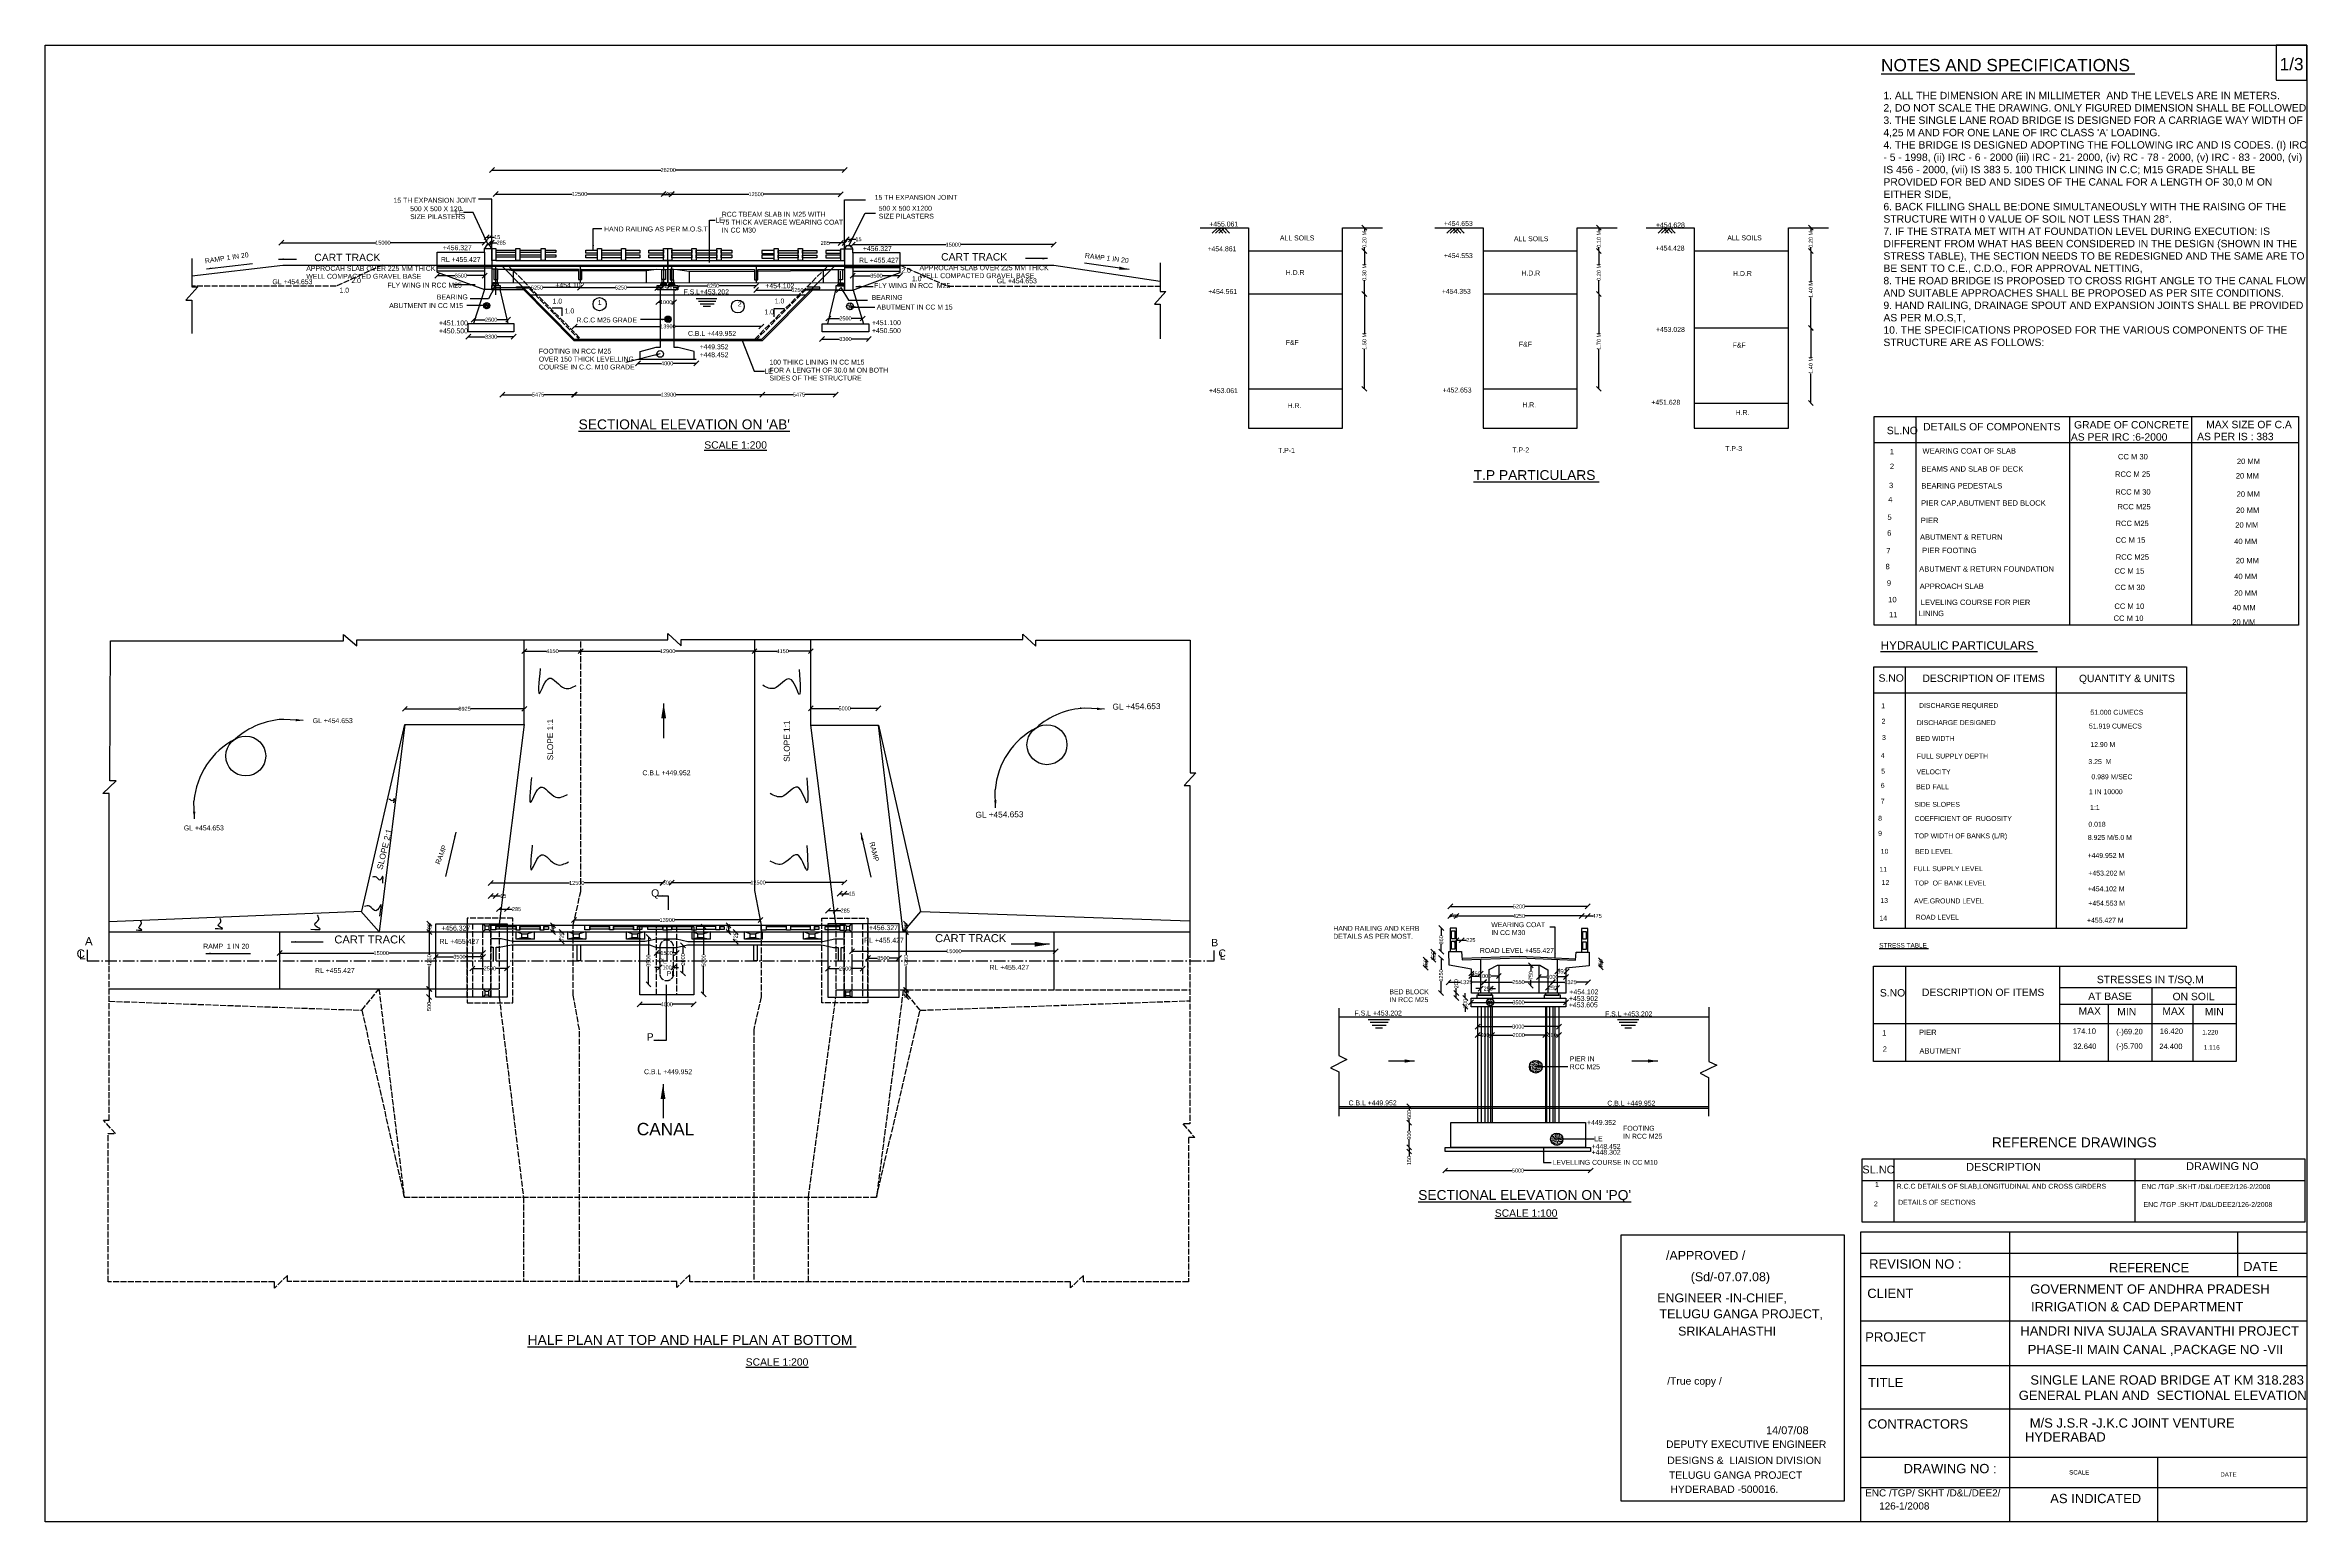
# Model space of a CAD drawing. Header units: millimetres. Extents: x -53232526 to -53209609, y 22137751 to 22152712.
import ezdxf

# ---------------------------------------------------------------- set-up
doc = ezdxf.new("R2010")
doc.units = ezdxf.units.MM
doc.header["$MEASUREMENT"] = 0
doc.linetypes.add('ACAD_ISO02W100', pattern=[15, 12, -3])
doc.linetypes.add('ACAD_ISO10W100', pattern=[18, 12, -3, 0, -3])
doc.layers.add('DRAWING', color=2, linetype='Continuous')
doc.layers.add('TEXT', color=7, linetype='Continuous')
doc.styles.get("Standard").update_dxf_attribs({"font": 'arial.ttf', "height": 40})
doc.dimstyles.get("Standard").update_dxf_attribs({"dimtxt": 50, "dimasz": 50, "dimexe": 0.18, "dimexo": 0.0625, "dimgap": 0.09, "dimtad": 0, "dimdec": 0, "dimzin": 0, "dimdsep": 46, "dimtxsty": 'Standard', "dimblk": 'OBLIQUE', "dimcen": 0.09, "dimse1": 1, "dimse2": 1, "dimadec": 0, "dimazin": 0, "dimtfac": 1, "dimtdec": 0, "dimtofl": 0, "dimtmove": 0, "dimatfit": 3, "dimfxl": 1, "dimtolj": 1, "dimtzin": 0, "dimarcsym": 0})
pattern_1 = [(50, (0, 0), (21.517805478, -1.8825640495), [2.25, -24.75]), (355, (0, 0), (-4.162540008, 22.565764011), [1.8, -19.8]), (100.4514, (1.793, -0.157), (17.3552814514, 20.683186262), [1.9122057, -21.03426336]), (46.1842, (0, 6), (32.017231459, -4.96557043), [3.375, -37.125]), (96.6356, (2.668, 5.586), (28.039881166, 29.223536127), [2.86830864, -31.55139]), (351.1842, (0, 6), (28.039858354, 29.223558028), [2.7, -29.7]), (21, (3, 4.5), (17.9072115636, -12.07856672), [2.25, -24.75]), (326, (3, 4.5), (7.299459958, 21.754501351), [1.8, -19.8]), (71.4514, (4.492, 3.493), (25.2066788574, 9.675914901), [1.9122057, -21.03426336]), (37.5, (0, 0), (0.3647956595, 9.9868156149), [0, -19.56, 0, -20.1, 0, -19.875]), (7.5, (0, 0), (7.8920861233, 11.8323513565), [0, -11.46, 0, -19.11, 0, -7.575]), (327.5, (-6.69, 0), (16.0146730852, -0.676646152), [0, -7.5, 0, -23.4, 0, -31.05]), (317.5, (-9.69, 0), (17.4955850803, 3.00314947), [0, -9.75, 0, -15.54, 0, -22.05])]

# ---------------------------------------------------------------- blocks, each defined once
blk = doc.blocks.new('_Oblique')
at = {"color": 0, "linetype": 'ByBlock', "lineweight": -2}
blk.add_line((-0.5, -0.5), (0.5, 0.5), dxfattribs=at)
blk = doc.blocks.new('*D55')
at = {"layer": 'Defpoints', "color": 0, "transparency": 16777216}
for p in [(-53224426, 22151447), (-53228000, 22150592), (-53224426, 22150588)]:
    blk.add_point(p, dxfattribs=at)
at = {"layer": 'TEXT', "color": 0, "lineweight": -2, "transparency": 16777216}
for p, q in [((-53228000, 22151447), (-53226289, 22151447)), ((-53224426, 22151447), (-53226138, 22151447))]:
    blk.add_line(p, q, dxfattribs=at)
at = {"layer": 'TEXT', "color": 0, "lineweight": -2, "transparency": 16777216, "xscale": 50, "yscale": 50, "zscale": 50, "rotation": 180}
blk.add_blockref('_Oblique', (-53228000, 22151447), dxfattribs=at)
at = {"layer": 'TEXT', "color": 0, "lineweight": -2, "transparency": 16777216, "xscale": 50, "yscale": 50, "zscale": 50}
blk.add_blockref('_Oblique', (-53224426, 22151447), dxfattribs=at)
at = {"layer": 'TEXT', "color": 0, "transparency": 16777216, "insert": (-53226213, 22151447), "char_height": 40, "attachment_point": 5}
blk.add_mtext('\\A1;26200', dxfattribs=at)
blk = doc.blocks.new('*D56')
at = {"layer": 'Defpoints', "color": 0, "transparency": 16777216}
for p in [(-53226261, 22151204), (-53227962, 22150652), (-53226261, 22150652)]:
    blk.add_point(p, dxfattribs=at)
at = {"layer": 'TEXT', "color": 0, "lineweight": -2, "transparency": 16777216}
for p, q in [((-53227962, 22151204), (-53227185, 22151204)), ((-53226261, 22151204), (-53227038, 22151204))]:
    blk.add_line(p, q, dxfattribs=at)
at = {"layer": 'TEXT', "color": 0, "lineweight": -2, "transparency": 16777216, "xscale": 50, "yscale": 50, "zscale": 50, "rotation": 180}
blk.add_blockref('_Oblique', (-53227962, 22151204), dxfattribs=at)
at = {"layer": 'TEXT', "color": 0, "lineweight": -2, "transparency": 16777216, "xscale": 50, "yscale": 50, "zscale": 50}
blk.add_blockref('_Oblique', (-53226261, 22151204), dxfattribs=at)
at = {"layer": 'TEXT', "color": 0, "transparency": 16777216, "insert": (-53227111, 22151204), "char_height": 40, "attachment_point": 5}
blk.add_mtext('\\A1;12500', dxfattribs=at)
blk = doc.blocks.new('*D57')
at = {"layer": 'Defpoints', "color": 0, "transparency": 16777216}
for p in [(-53226177, 22151203), (-53226261, 22150652), (-53226177, 22150652)]:
    blk.add_point(p, dxfattribs=at)
at = {"layer": 'TEXT', "color": 0, "lineweight": -2, "transparency": 16777216}
blk.add_line((-53226261, 22151203), (-53226177, 22151203), dxfattribs=at)
at = {"layer": 'TEXT', "color": 0, "lineweight": -2, "transparency": 16777216, "xscale": 50, "yscale": 50, "zscale": 50, "rotation": 180}
blk.add_blockref('_Oblique', (-53226261, 22151203), dxfattribs=at)
at = {"layer": 'TEXT', "color": 0, "lineweight": -2, "transparency": 16777216, "xscale": 50, "yscale": 50, "zscale": 50}
blk.add_blockref('_Oblique', (-53226177, 22151203), dxfattribs=at)
at = {"layer": 'TEXT', "color": 0, "transparency": 16777216, "insert": (-53226219, 22151203), "char_height": 40, "attachment_point": 5}
blk.add_mtext('\\A1;600', dxfattribs=at)
blk = doc.blocks.new('*D58')
at = {"layer": 'Defpoints', "color": 0, "transparency": 16777216}
for p in [(-53224466, 22151202), (-53226177, 22150635), (-53224466, 22150635)]:
    blk.add_point(p, dxfattribs=at)
at = {"layer": 'TEXT', "color": 0, "lineweight": -2, "transparency": 16777216}
for p, q in [((-53226177, 22151202), (-53225395, 22151202)), ((-53224466, 22151202), (-53225248, 22151202))]:
    blk.add_line(p, q, dxfattribs=at)
at = {"layer": 'TEXT', "color": 0, "lineweight": -2, "transparency": 16777216, "xscale": 50, "yscale": 50, "zscale": 50, "rotation": 180}
blk.add_blockref('_Oblique', (-53226177, 22151202), dxfattribs=at)
at = {"layer": 'TEXT', "color": 0, "lineweight": -2, "transparency": 16777216, "xscale": 50, "yscale": 50, "zscale": 50}
blk.add_blockref('_Oblique', (-53224466, 22151202), dxfattribs=at)
at = {"layer": 'TEXT', "color": 0, "transparency": 16777216, "insert": (-53225322, 22151202), "char_height": 40, "attachment_point": 5}
blk.add_mtext('\\A1;12500', dxfattribs=at)
blk = doc.blocks.new('*D59')
at = {"layer": 'Defpoints', "color": 0, "transparency": 16777216}
for p in [(-53224466, 22150645), (-53224426, 22150708), (-53224426, 22150645)]:
    blk.add_point(p, dxfattribs=at)
at = {"layer": 'TEXT', "color": 0, "lineweight": -2, "transparency": 16777216}
for p, q in [((-53224466, 22150708), (-53224578, 22150708)), ((-53224426, 22150708), (-53224466, 22150708))]:
    blk.add_line(p, q, dxfattribs=at)
at = {"layer": 'TEXT', "color": 0, "lineweight": -2, "transparency": 16777216, "xscale": 50, "yscale": 50, "zscale": 50, "rotation": 180}
blk.add_blockref('_Oblique', (-53224466, 22150708), dxfattribs=at)
at = {"layer": 'TEXT', "color": 0, "lineweight": -2, "transparency": 16777216, "xscale": 50, "yscale": 50, "zscale": 50}
blk.add_blockref('_Oblique', (-53224426, 22150708), dxfattribs=at)
at = {"layer": 'TEXT', "color": 0, "transparency": 16777216, "insert": (-53224622, 22150708), "char_height": 40, "attachment_point": 5}
blk.add_mtext('\\A1;285', dxfattribs=at)
blk = doc.blocks.new('*D60')
at = {"layer": 'Defpoints', "color": 0, "transparency": 16777216}
for p in [(-53224404, 22150682), (-53224362, 22150746), (-53224362, 22150682)]:
    blk.add_point(p, dxfattribs=at)
at = {"layer": 'TEXT', "color": 0, "lineweight": -2, "transparency": 16777216}
for p, q in [((-53224404, 22150746), (-53224362, 22150746)), ((-53224362, 22150746), (-53224312, 22150746))]:
    blk.add_line(p, q, dxfattribs=at)
at = {"layer": 'TEXT', "color": 0, "lineweight": -2, "transparency": 16777216, "xscale": 50, "yscale": 50, "zscale": 50, "rotation": 180}
blk.add_blockref('_Oblique', (-53224404, 22150746), dxfattribs=at)
at = {"layer": 'TEXT', "color": 0, "lineweight": -2, "transparency": 16777216, "xscale": 50, "yscale": 50, "zscale": 50}
blk.add_blockref('_Oblique', (-53224362, 22150746), dxfattribs=at)
at = {"layer": 'TEXT', "color": 0, "transparency": 16777216, "insert": (-53224285, 22150746), "char_height": 40, "attachment_point": 5}
blk.add_mtext('\\A1;15', dxfattribs=at)
blk = doc.blocks.new('*D61')
at = {"layer": 'Defpoints', "color": 0, "transparency": 16777216}
for p in [(-53224343, 22150418), (-53223864, 22150419), (-53223864, 22150376)]:
    blk.add_point(p, dxfattribs=at)
at = {"layer": 'TEXT', "color": 0, "lineweight": -2, "transparency": 16777216}
for p, q in [((-53224343, 22150376), (-53224163, 22150376)), ((-53223864, 22150376), (-53224044, 22150376))]:
    blk.add_line(p, q, dxfattribs=at)
at = {"layer": 'TEXT', "color": 0, "lineweight": -2, "transparency": 16777216, "xscale": 50, "yscale": 50, "zscale": 50, "rotation": 180}
blk.add_blockref('_Oblique', (-53224343, 22150376), dxfattribs=at)
at = {"layer": 'TEXT', "color": 0, "lineweight": -2, "transparency": 16777216, "xscale": 50, "yscale": 50, "zscale": 50}
blk.add_blockref('_Oblique', (-53223864, 22150376), dxfattribs=at)
at = {"layer": 'TEXT', "color": 0, "transparency": 16777216, "insert": (-53224103, 22150376), "char_height": 40, "attachment_point": 5}
blk.add_mtext('\\A1;3500', dxfattribs=at)
blk = doc.blocks.new('*D62')
at = {"layer": 'Defpoints', "color": 0, "transparency": 16777216}
for p in [(-53222306, 22150691), (-53224343, 22150484), (-53222306, 22150484)]:
    blk.add_point(p, dxfattribs=at)
at = {"layer": 'TEXT', "color": 0, "lineweight": -2, "transparency": 16777216}
for p, q in [((-53224343, 22150691), (-53223398, 22150691)), ((-53222306, 22150691), (-53223251, 22150691))]:
    blk.add_line(p, q, dxfattribs=at)
at = {"layer": 'TEXT', "color": 0, "lineweight": -2, "transparency": 16777216, "xscale": 50, "yscale": 50, "zscale": 50, "rotation": 180}
blk.add_blockref('_Oblique', (-53224343, 22150691), dxfattribs=at)
at = {"layer": 'TEXT', "color": 0, "lineweight": -2, "transparency": 16777216, "xscale": 50, "yscale": 50, "zscale": 50}
blk.add_blockref('_Oblique', (-53222306, 22150691), dxfattribs=at)
at = {"layer": 'TEXT', "color": 0, "transparency": 16777216, "insert": (-53223324, 22150691), "char_height": 40, "attachment_point": 5}
blk.add_mtext('\\A1;15000', dxfattribs=at)
blk = doc.blocks.new('*D63')
at = {"layer": 'Defpoints', "color": 0, "transparency": 16777216}
for p in [(-53224590, 22149914), (-53224244, 22149943), (-53224244, 22149923)]:
    blk.add_point(p, dxfattribs=at)
at = {"layer": 'TEXT', "color": 0, "lineweight": -2, "transparency": 16777216}
for p, q in [((-53224590, 22149943), (-53224477, 22149943)), ((-53224244, 22149943), (-53224357, 22149943))]:
    blk.add_line(p, q, dxfattribs=at)
at = {"layer": 'TEXT', "color": 0, "lineweight": -2, "transparency": 16777216, "xscale": 50, "yscale": 50, "zscale": 50, "rotation": 180}
blk.add_blockref('_Oblique', (-53224590, 22149943), dxfattribs=at)
at = {"layer": 'TEXT', "color": 0, "lineweight": -2, "transparency": 16777216, "xscale": 50, "yscale": 50, "zscale": 50}
blk.add_blockref('_Oblique', (-53224244, 22149943), dxfattribs=at)
at = {"layer": 'TEXT', "color": 0, "transparency": 16777216, "insert": (-53224417, 22149943), "char_height": 40, "attachment_point": 5}
blk.add_mtext('\\A1;2500', dxfattribs=at)
blk = doc.blocks.new('*D64')
at = {"layer": 'Defpoints', "color": 0, "transparency": 16777216}
for p in [(-53224654, 22149806), (-53224180, 22149806), (-53224180, 22149735)]:
    blk.add_point(p, dxfattribs=at)
at = {"layer": 'TEXT', "color": 0, "lineweight": -2, "transparency": 16777216}
for p, q in [((-53224654, 22149735), (-53224477, 22149735)), ((-53224180, 22149735), (-53224358, 22149735))]:
    blk.add_line(p, q, dxfattribs=at)
at = {"layer": 'TEXT', "color": 0, "lineweight": -2, "transparency": 16777216, "xscale": 50, "yscale": 50, "zscale": 50, "rotation": 180}
blk.add_blockref('_Oblique', (-53224654, 22149735), dxfattribs=at)
at = {"layer": 'TEXT', "color": 0, "lineweight": -2, "transparency": 16777216, "xscale": 50, "yscale": 50, "zscale": 50}
blk.add_blockref('_Oblique', (-53224180, 22149735), dxfattribs=at)
at = {"layer": 'TEXT', "color": 0, "transparency": 16777216, "insert": (-53224417, 22149735), "char_height": 40, "attachment_point": 5}
blk.add_mtext('\\A1;3300', dxfattribs=at)
blk = doc.blocks.new('*D65')
at = {"layer": 'Defpoints', "color": 0, "transparency": 16777216}
for p in [(-53227162, 22149862), (-53227162, 22149732), (-53225270, 22149732)]:
    blk.add_point(p, dxfattribs=at)
at = {"layer": 'TEXT', "color": 0, "lineweight": -2, "transparency": 16777216}
for p, q in [((-53227162, 22149862), (-53226289, 22149862)), ((-53225270, 22149862), (-53226142, 22149862))]:
    blk.add_line(p, q, dxfattribs=at)
at = {"layer": 'TEXT', "color": 0, "lineweight": -2, "transparency": 16777216, "xscale": 50, "yscale": 50, "zscale": 50, "rotation": 180}
blk.add_blockref('_Oblique', (-53227162, 22149862), dxfattribs=at)
at = {"layer": 'TEXT', "color": 0, "lineweight": -2, "transparency": 16777216, "xscale": 50, "yscale": 50, "zscale": 50}
blk.add_blockref('_Oblique', (-53225270, 22149862), dxfattribs=at)
at = {"layer": 'TEXT', "color": 0, "transparency": 16777216, "insert": (-53226216, 22149862), "char_height": 40, "attachment_point": 5}
blk.add_mtext('\\A1;13900', dxfattribs=at)
blk = doc.blocks.new('*D66')
at = {"layer": 'Defpoints', "color": 0, "transparency": 16777216}
for p in [(-53226519, 22149530), (-53225929, 22149530), (-53225929, 22149488)]:
    blk.add_point(p, dxfattribs=at)
at = {"layer": 'TEXT', "color": 0, "lineweight": -2, "transparency": 16777216}
for p, q in [((-53226519, 22149488), (-53226285, 22149488)), ((-53225929, 22149488), (-53226163, 22149488))]:
    blk.add_line(p, q, dxfattribs=at)
at = {"layer": 'TEXT', "color": 0, "lineweight": -2, "transparency": 16777216, "xscale": 50, "yscale": 50, "zscale": 50, "rotation": 180}
blk.add_blockref('_Oblique', (-53226519, 22149488), dxfattribs=at)
at = {"layer": 'TEXT', "color": 0, "lineweight": -2, "transparency": 16777216, "xscale": 50, "yscale": 50, "zscale": 50}
blk.add_blockref('_Oblique', (-53225929, 22149488), dxfattribs=at)
at = {"layer": 'TEXT', "color": 0, "transparency": 16777216, "insert": (-53226224, 22149488), "char_height": 40, "attachment_point": 5}
blk.add_mtext('\\A1;4000', dxfattribs=at)
blk = doc.blocks.new('*D67')
at = {"layer": 'Defpoints', "color": 0, "transparency": 16777216}
for p in [(-53228185, 22149890), (-53227835, 22149930), (-53227835, 22149890)]:
    blk.add_point(p, dxfattribs=at)
at = {"layer": 'TEXT', "color": 0, "lineweight": -2, "transparency": 16777216}
for p, q in [((-53228185, 22149930), (-53228067, 22149930)), ((-53227835, 22149930), (-53227947, 22149930))]:
    blk.add_line(p, q, dxfattribs=at)
at = {"layer": 'TEXT', "color": 0, "lineweight": -2, "transparency": 16777216, "xscale": 50, "yscale": 50, "zscale": 50, "rotation": 180}
blk.add_blockref('_Oblique', (-53228185, 22149930), dxfattribs=at)
at = {"layer": 'TEXT', "color": 0, "lineweight": -2, "transparency": 16777216, "xscale": 50, "yscale": 50, "zscale": 50}
blk.add_blockref('_Oblique', (-53227835, 22149930), dxfattribs=at)
at = {"layer": 'TEXT', "color": 0, "transparency": 16777216, "insert": (-53228007, 22149930), "char_height": 40, "attachment_point": 5}
blk.add_mtext('\\A1;2500', dxfattribs=at)
blk = doc.blocks.new('*D68')
at = {"layer": 'Defpoints', "color": 0, "transparency": 16777216}
for p in [(-53228239, 22149808), (-53227778, 22149808), (-53227778, 22149758)]:
    blk.add_point(p, dxfattribs=at)
at = {"layer": 'TEXT', "color": 0, "lineweight": -2, "transparency": 16777216}
for p, q in [((-53228239, 22149758), (-53228068, 22149758)), ((-53227778, 22149758), (-53227949, 22149758))]:
    blk.add_line(p, q, dxfattribs=at)
at = {"layer": 'TEXT', "color": 0, "lineweight": -2, "transparency": 16777216, "xscale": 50, "yscale": 50, "zscale": 50, "rotation": 180}
blk.add_blockref('_Oblique', (-53228239, 22149758), dxfattribs=at)
at = {"layer": 'TEXT', "color": 0, "lineweight": -2, "transparency": 16777216, "xscale": 50, "yscale": 50, "zscale": 50}
blk.add_blockref('_Oblique', (-53227778, 22149758), dxfattribs=at)
at = {"layer": 'TEXT', "color": 0, "transparency": 16777216, "insert": (-53228008, 22149758), "char_height": 40, "attachment_point": 5}
blk.add_mtext('\\A1;3300', dxfattribs=at)
blk = doc.blocks.new('*D69')
at = {"layer": 'Defpoints', "color": 0, "transparency": 16777216}
for p in [(-53227895, 22150474), (-53227169, 22149719), (-53227169, 22149171)]:
    blk.add_point(p, dxfattribs=at)
at = {"layer": 'TEXT', "color": 0, "lineweight": -2, "transparency": 16777216}
for p, q in [((-53227895, 22149171), (-53227592, 22149171)), ((-53227169, 22149171), (-53227472, 22149171))]:
    blk.add_line(p, q, dxfattribs=at)
at = {"layer": 'TEXT', "color": 0, "lineweight": -2, "transparency": 16777216, "xscale": 50, "yscale": 50, "zscale": 50, "rotation": 180}
blk.add_blockref('_Oblique', (-53227895, 22149171), dxfattribs=at)
at = {"layer": 'TEXT', "color": 0, "lineweight": -2, "transparency": 16777216, "xscale": 50, "yscale": 50, "zscale": 50}
blk.add_blockref('_Oblique', (-53227169, 22149171), dxfattribs=at)
at = {"layer": 'TEXT', "color": 0, "transparency": 16777216, "insert": (-53227532, 22149171), "char_height": 40, "attachment_point": 5}
blk.add_mtext('\\A1;5475', dxfattribs=at)
blk = doc.blocks.new('*D70')
at = {"layer": 'Defpoints', "color": 0, "transparency": 16777216}
for p in [(-53227162, 22149732), (-53225259, 22149719), (-53225259, 22149171)]:
    blk.add_point(p, dxfattribs=at)
at = {"layer": 'TEXT', "color": 0, "lineweight": -2, "transparency": 16777216}
for p, q in [((-53227162, 22149171), (-53226284, 22149171)), ((-53225259, 22149171), (-53226137, 22149171))]:
    blk.add_line(p, q, dxfattribs=at)
at = {"layer": 'TEXT', "color": 0, "lineweight": -2, "transparency": 16777216, "xscale": 50, "yscale": 50, "zscale": 50, "rotation": 180}
blk.add_blockref('_Oblique', (-53227162, 22149171), dxfattribs=at)
at = {"layer": 'TEXT', "color": 0, "lineweight": -2, "transparency": 16777216, "xscale": 50, "yscale": 50, "zscale": 50}
blk.add_blockref('_Oblique', (-53225259, 22149171), dxfattribs=at)
at = {"layer": 'TEXT', "color": 0, "transparency": 16777216, "insert": (-53226210, 22149171), "char_height": 40, "attachment_point": 5}
blk.add_mtext('\\A1;13900', dxfattribs=at)
blk = doc.blocks.new('*D71')
at = {"layer": 'Defpoints', "color": 0, "transparency": 16777216}
for p in [(-53224516, 22150484), (-53225259, 22149719), (-53224516, 22149172)]:
    blk.add_point(p, dxfattribs=at)
at = {"layer": 'TEXT', "color": 0, "lineweight": -2, "transparency": 16777216}
for p, q in [((-53225259, 22149172), (-53224948, 22149172)), ((-53224516, 22149172), (-53224828, 22149172))]:
    blk.add_line(p, q, dxfattribs=at)
at = {"layer": 'TEXT', "color": 0, "lineweight": -2, "transparency": 16777216, "xscale": 50, "yscale": 50, "zscale": 50, "rotation": 180}
blk.add_blockref('_Oblique', (-53225259, 22149172), dxfattribs=at)
at = {"layer": 'TEXT', "color": 0, "lineweight": -2, "transparency": 16777216, "xscale": 50, "yscale": 50, "zscale": 50}
blk.add_blockref('_Oblique', (-53224516, 22149172), dxfattribs=at)
at = {"layer": 'TEXT', "color": 0, "transparency": 16777216, "insert": (-53224888, 22149172), "char_height": 40, "attachment_point": 5}
blk.add_mtext('\\A1;5475', dxfattribs=at)
blk = doc.blocks.new('*D72')
at = {"layer": 'Defpoints', "color": 0, "transparency": 16777216}
for p in [(-53226324, 22150255), (-53226117, 22150255), (-53226117, 22150253)]:
    blk.add_point(p, dxfattribs=at)
at = {"layer": 'TEXT', "color": 0, "lineweight": -2, "transparency": 16777216}
for p, q in [((-53226324, 22150253), (-53226278, 22150253)), ((-53226117, 22150253), (-53226163, 22150253))]:
    blk.add_line(p, q, dxfattribs=at)
at = {"layer": 'TEXT', "color": 0, "lineweight": -2, "transparency": 16777216, "xscale": 50, "yscale": 50, "zscale": 50, "rotation": 180}
blk.add_blockref('_Oblique', (-53226324, 22150253), dxfattribs=at)
at = {"layer": 'TEXT', "color": 0, "lineweight": -2, "transparency": 16777216, "xscale": 50, "yscale": 50, "zscale": 50}
blk.add_blockref('_Oblique', (-53226117, 22150253), dxfattribs=at)
at = {"layer": 'TEXT', "color": 0, "transparency": 16777216, "insert": (-53226220, 22150253), "char_height": 40, "attachment_point": 5}
blk.add_mtext('\\A1;1500', dxfattribs=at)
blk = doc.blocks.new('*D73')
at = {"layer": 'Defpoints', "color": 0, "transparency": 16777216}
for p in [(-53227106, 22150390), (-53227106, 22150256), (-53226277, 22150389)]:
    blk.add_point(p, dxfattribs=at)
at = {"layer": 'TEXT', "color": 0, "lineweight": -2, "transparency": 16777216}
for p, q in [((-53227106, 22150256), (-53226752, 22150256)), ((-53226277, 22150256), (-53226632, 22150256))]:
    blk.add_line(p, q, dxfattribs=at)
at = {"layer": 'TEXT', "color": 0, "lineweight": -2, "transparency": 16777216, "xscale": 50, "yscale": 50, "zscale": 50, "rotation": 180}
blk.add_blockref('_Oblique', (-53227106, 22150256), dxfattribs=at)
at = {"layer": 'TEXT', "color": 0, "lineweight": -2, "transparency": 16777216, "xscale": 50, "yscale": 50, "zscale": 50}
blk.add_blockref('_Oblique', (-53226277, 22150256), dxfattribs=at)
at = {"layer": 'TEXT', "color": 0, "transparency": 16777216, "insert": (-53226692, 22150256), "char_height": 40, "attachment_point": 5}
blk.add_mtext('\\A1;6250', dxfattribs=at)
blk = doc.blocks.new('*D74')
at = {"layer": 'Defpoints', "color": 0, "transparency": 16777216}
for p in [(-53226194, 22150388), (-53225322, 22150388), (-53225322, 22150274)]:
    blk.add_point(p, dxfattribs=at)
at = {"layer": 'TEXT', "color": 0, "lineweight": -2, "transparency": 16777216}
for p, q in [((-53226194, 22150274), (-53225818, 22150274)), ((-53225322, 22150274), (-53225698, 22150274))]:
    blk.add_line(p, q, dxfattribs=at)
at = {"layer": 'TEXT', "color": 0, "lineweight": -2, "transparency": 16777216, "xscale": 50, "yscale": 50, "zscale": 50, "rotation": 180}
blk.add_blockref('_Oblique', (-53226194, 22150274), dxfattribs=at)
at = {"layer": 'TEXT', "color": 0, "lineweight": -2, "transparency": 16777216, "xscale": 50, "yscale": 50, "zscale": 50}
blk.add_blockref('_Oblique', (-53225322, 22150274), dxfattribs=at)
at = {"layer": 'TEXT', "color": 0, "transparency": 16777216, "insert": (-53225758, 22150274), "char_height": 40, "attachment_point": 5}
blk.add_mtext('\\A1;6250', dxfattribs=at)
blk = doc.blocks.new('*D75')
at = {"layer": 'Defpoints', "color": 0, "transparency": 16777216}
for p in [(-53227980, 22150390), (-53227980, 22150256), (-53227106, 22150390)]:
    blk.add_point(p, dxfattribs=at)
at = {"layer": 'TEXT', "color": 0, "lineweight": -2, "transparency": 16777216}
for p, q in [((-53227980, 22150256), (-53227603, 22150256)), ((-53227106, 22150256), (-53227483, 22150256))]:
    blk.add_line(p, q, dxfattribs=at)
at = {"layer": 'TEXT', "color": 0, "lineweight": -2, "transparency": 16777216, "xscale": 50, "yscale": 50, "zscale": 50, "rotation": 180}
blk.add_blockref('_Oblique', (-53227980, 22150256), dxfattribs=at)
at = {"layer": 'TEXT', "color": 0, "lineweight": -2, "transparency": 16777216, "xscale": 50, "yscale": 50, "zscale": 50}
blk.add_blockref('_Oblique', (-53227106, 22150256), dxfattribs=at)
at = {"layer": 'TEXT', "color": 0, "transparency": 16777216, "insert": (-53227543, 22150256), "char_height": 40, "attachment_point": 5}
blk.add_mtext('\\A1;6250', dxfattribs=at)
blk = doc.blocks.new('*D76')
at = {"layer": 'Defpoints', "color": 0, "transparency": 16777216}
for p in [(-53228553, 22150426), (-53228074, 22150424), (-53228074, 22150377)]:
    blk.add_point(p, dxfattribs=at)
at = {"layer": 'TEXT', "color": 0, "lineweight": -2, "transparency": 16777216}
for p, q in [((-53228553, 22150377), (-53228373, 22150377)), ((-53228074, 22150377), (-53228254, 22150377))]:
    blk.add_line(p, q, dxfattribs=at)
at = {"layer": 'TEXT', "color": 0, "lineweight": -2, "transparency": 16777216, "xscale": 50, "yscale": 50, "zscale": 50, "rotation": 180}
blk.add_blockref('_Oblique', (-53228553, 22150377), dxfattribs=at)
at = {"layer": 'TEXT', "color": 0, "lineweight": -2, "transparency": 16777216, "xscale": 50, "yscale": 50, "zscale": 50}
blk.add_blockref('_Oblique', (-53228074, 22150377), dxfattribs=at)
at = {"layer": 'TEXT', "color": 0, "transparency": 16777216, "insert": (-53228314, 22150377), "char_height": 40, "attachment_point": 5}
blk.add_mtext('\\A1;3500', dxfattribs=at)
blk = doc.blocks.new('*D77')
at = {"layer": 'Defpoints', "color": 0, "transparency": 16777216}
for p in [(-53230133, 22150711), (-53230133, 22150482), (-53228074, 22150484)]:
    blk.add_point(p, dxfattribs=at)
at = {"layer": 'TEXT', "color": 0, "lineweight": -2, "transparency": 16777216}
for p, q in [((-53230133, 22150711), (-53229177, 22150711)), ((-53228074, 22150711), (-53229030, 22150711))]:
    blk.add_line(p, q, dxfattribs=at)
at = {"layer": 'TEXT', "color": 0, "lineweight": -2, "transparency": 16777216, "xscale": 50, "yscale": 50, "zscale": 50, "rotation": 180}
blk.add_blockref('_Oblique', (-53230133, 22150711), dxfattribs=at)
at = {"layer": 'TEXT', "color": 0, "lineweight": -2, "transparency": 16777216, "xscale": 50, "yscale": 50, "zscale": 50}
blk.add_blockref('_Oblique', (-53228074, 22150711), dxfattribs=at)
at = {"layer": 'TEXT', "color": 0, "transparency": 16777216, "insert": (-53229104, 22150711), "char_height": 40, "attachment_point": 5}
blk.add_mtext('\\A1;15000', dxfattribs=at)
blk = doc.blocks.new('*D78')
at = {"layer": 'Defpoints', "color": 0, "transparency": 16777216}
for p in [(-53228023, 22150689), (-53228000.5, 22150711), (-53228000.5, 22150651.5)]:
    blk.add_point(p, dxfattribs=at)
at = {"layer": 'TEXT', "color": 0, "lineweight": -2, "transparency": 16777216}
for p, q in [((-53228023, 22150711), (-53228000.5, 22150711)), ((-53228000.5, 22150711), (-53227950.5, 22150711))]:
    blk.add_line(p, q, dxfattribs=at)
at = {"layer": 'TEXT', "color": 0, "lineweight": -2, "transparency": 16777216, "xscale": 50, "yscale": 50, "zscale": 50, "rotation": 180}
blk.add_blockref('_Oblique', (-53228023, 22150711), dxfattribs=at)
at = {"layer": 'TEXT', "color": 0, "lineweight": -2, "transparency": 16777216, "xscale": 50, "yscale": 50, "zscale": 50}
blk.add_blockref('_Oblique', (-53228000.5, 22150711), dxfattribs=at)
at = {"layer": 'TEXT', "color": 0, "transparency": 16777216, "insert": (-53227905.7306, 22150711), "char_height": 40, "attachment_point": 5}
blk.add_mtext('\\A1;285', dxfattribs=at)
blk = doc.blocks.new('*D79')
at = {"layer": 'Defpoints', "color": 0, "transparency": 16777216}
for p in [(-53228052, 22150689), (-53228023, 22150767), (-53228023, 22150689)]:
    blk.add_point(p, dxfattribs=at)
at = {"layer": 'TEXT', "color": 0, "lineweight": -2, "transparency": 16777216}
for p, q in [((-53228052, 22150767), (-53228023, 22150767)), ((-53228023, 22150767), (-53227973, 22150767))]:
    blk.add_line(p, q, dxfattribs=at)
at = {"layer": 'TEXT', "color": 0, "lineweight": -2, "transparency": 16777216, "xscale": 50, "yscale": 50, "zscale": 50, "rotation": 180}
blk.add_blockref('_Oblique', (-53228052, 22150767), dxfattribs=at)
at = {"layer": 'TEXT', "color": 0, "lineweight": -2, "transparency": 16777216, "xscale": 50, "yscale": 50, "zscale": 50}
blk.add_blockref('_Oblique', (-53228023, 22150767), dxfattribs=at)
at = {"layer": 'TEXT', "color": 0, "transparency": 16777216, "insert": (-53227946, 22150767), "char_height": 40, "attachment_point": 5}
blk.add_mtext('\\A1;15', dxfattribs=at)
blk = doc.blocks.new('*D80')
at = {"layer": 'Defpoints', "color": 0, "transparency": 16777216}
for p in [(-53225322, 22150408), (-53224487, 22150408), (-53224487, 22150231)]:
    blk.add_point(p, dxfattribs=at)
at = {"layer": 'TEXT', "color": 0, "lineweight": -2, "transparency": 16777216}
for p, q in [((-53225322, 22150231), (-53224964, 22150231)), ((-53224487, 22150231), (-53224844, 22150231))]:
    blk.add_line(p, q, dxfattribs=at)
at = {"layer": 'TEXT', "color": 0, "lineweight": -2, "transparency": 16777216, "xscale": 50, "yscale": 50, "zscale": 50, "rotation": 180}
blk.add_blockref('_Oblique', (-53225322, 22150231), dxfattribs=at)
at = {"layer": 'TEXT', "color": 0, "lineweight": -2, "transparency": 16777216, "xscale": 50, "yscale": 50, "zscale": 50}
blk.add_blockref('_Oblique', (-53224487, 22150231), dxfattribs=at)
at = {"layer": 'TEXT', "color": 0, "transparency": 16777216, "insert": (-53224904, 22150231), "char_height": 40, "attachment_point": 5}
blk.add_mtext('\\A1;6250', dxfattribs=at)
blk = doc.blocks.new('*D81')
at = {"layer": 'Defpoints', "color": 0, "transparency": 16777216}
for p in [(-53219379, 22150862), (-53219379, 22150628), (-53219159, 22150628)]:
    blk.add_point(p, dxfattribs=at)
at = {"layer": 'TEXT', "color": 0, "lineweight": -2, "transparency": 16777216}
for p, q in [((-53219159, 22150862), (-53219159, 22150827)), ((-53219159, 22150628), (-53219159, 22150663))]:
    blk.add_line(p, q, dxfattribs=at)
at = {"layer": 'TEXT', "color": 0, "lineweight": -2, "transparency": 16777216, "xscale": 50, "yscale": 50, "zscale": 50}
for p, rotation in [((-53219159, 22150862), 90), ((-53219159, 22150628), 270)]:
    blk.add_blockref('_Oblique', p, dxfattribs=dict(at, rotation=rotation))
at = {"layer": 'TEXT', "color": 0, "transparency": 16777216, "insert": (-53219159, 22150745), "char_height": 40, "attachment_point": 5, "rotation": 90}
blk.add_mtext('\\A1;0.20 M', dxfattribs=at)
blk = doc.blocks.new('*D82')
at = {"layer": 'Defpoints', "color": 0, "transparency": 16777216}
for p in [(-53219379, 22150628), (-53219379, 22150192), (-53219159, 22150192)]:
    blk.add_point(p, dxfattribs=at)
at = {"layer": 'TEXT', "color": 0, "lineweight": -2, "transparency": 16777216}
for p, q in [((-53219159, 22150628), (-53219159, 22150492)), ((-53219159, 22150192), (-53219159, 22150328))]:
    blk.add_line(p, q, dxfattribs=at)
at = {"layer": 'TEXT', "color": 0, "lineweight": -2, "transparency": 16777216, "xscale": 50, "yscale": 50, "zscale": 50}
for p, rotation in [((-53219159, 22150628), 90), ((-53219159, 22150192), 270)]:
    blk.add_blockref('_Oblique', p, dxfattribs=dict(at, rotation=rotation))
at = {"layer": 'TEXT', "color": 0, "transparency": 16777216, "insert": (-53219159, 22150410), "char_height": 40, "attachment_point": 5, "rotation": 90}
blk.add_mtext('\\A1;0.30 M', dxfattribs=at)
blk = doc.blocks.new('*D83')
at = {"layer": 'Defpoints', "color": 0, "transparency": 16777216}
for p in [(-53219379, 22150192), (-53219379, 22149230), (-53219159, 22149230)]:
    blk.add_point(p, dxfattribs=at)
at = {"layer": 'TEXT', "color": 0, "lineweight": -2, "transparency": 16777216}
for p, q in [((-53219159, 22150192), (-53219159, 22149792)), ((-53219159, 22149230), (-53219159, 22149631))]:
    blk.add_line(p, q, dxfattribs=at)
at = {"layer": 'TEXT', "color": 0, "lineweight": -2, "transparency": 16777216, "xscale": 50, "yscale": 50, "zscale": 50}
for p, rotation in [((-53219159, 22150192), 90), ((-53219159, 22149230), 270)]:
    blk.add_blockref('_Oblique', p, dxfattribs=dict(at, rotation=rotation))
at = {"layer": 'TEXT', "color": 0, "transparency": 16777216, "insert": (-53219159, 22149711), "char_height": 40, "attachment_point": 5, "rotation": 90}
blk.add_mtext('\\A1;1.50 M', dxfattribs=at)
blk = doc.blocks.new('*D84')
at = {"layer": 'Defpoints', "color": 0, "transparency": 16777216}
for p in [(-53217001, 22150862), (-53217001, 22150628), (-53216783, 22150628)]:
    blk.add_point(p, dxfattribs=at)
at = {"layer": 'TEXT', "color": 0, "lineweight": -2, "transparency": 16777216}
for p, q in [((-53216783, 22150862), (-53216783, 22150827)), ((-53216783, 22150628), (-53216783, 22150663))]:
    blk.add_line(p, q, dxfattribs=at)
at = {"layer": 'TEXT', "color": 0, "lineweight": -2, "transparency": 16777216, "xscale": 50, "yscale": 50, "zscale": 50}
for p, rotation in [((-53216783, 22150862), 90), ((-53216783, 22150628), 270)]:
    blk.add_blockref('_Oblique', p, dxfattribs=dict(at, rotation=rotation))
at = {"layer": 'TEXT', "color": 0, "transparency": 16777216, "insert": (-53216783, 22150745), "char_height": 40, "attachment_point": 5, "rotation": 90}
blk.add_mtext('\\A1;0.10 M', dxfattribs=at)
blk = doc.blocks.new('*D85')
at = {"layer": 'Defpoints', "color": 0, "transparency": 16777216}
for p in [(-53217001, 22150628), (-53217001, 22150192), (-53216783, 22150192)]:
    blk.add_point(p, dxfattribs=at)
at = {"layer": 'TEXT', "color": 0, "lineweight": -2, "transparency": 16777216}
for p, q in [((-53216783, 22150628), (-53216783, 22150492)), ((-53216783, 22150192), (-53216783, 22150328))]:
    blk.add_line(p, q, dxfattribs=at)
at = {"layer": 'TEXT', "color": 0, "lineweight": -2, "transparency": 16777216, "xscale": 50, "yscale": 50, "zscale": 50}
for p, rotation in [((-53216783, 22150628), 90), ((-53216783, 22150192), 270)]:
    blk.add_blockref('_Oblique', p, dxfattribs=dict(at, rotation=rotation))
at = {"layer": 'TEXT', "color": 0, "transparency": 16777216, "insert": (-53216783, 22150410), "char_height": 40, "attachment_point": 5, "rotation": 90}
blk.add_mtext('\\A1;0.20 M', dxfattribs=at)
blk = doc.blocks.new('*D86')
at = {"layer": 'Defpoints', "color": 0, "transparency": 16777216}
for p in [(-53217001, 22150192), (-53217001, 22149230), (-53216783, 22149230)]:
    blk.add_point(p, dxfattribs=at)
at = {"layer": 'TEXT', "color": 0, "lineweight": -2, "transparency": 16777216}
for p, q in [((-53216783, 22150192), (-53216783, 22149792)), ((-53216783, 22149230), (-53216783, 22149631))]:
    blk.add_line(p, q, dxfattribs=at)
at = {"layer": 'TEXT', "color": 0, "lineweight": -2, "transparency": 16777216, "xscale": 50, "yscale": 50, "zscale": 50}
for p, rotation in [((-53216783, 22150192), 90), ((-53216783, 22149230), 270)]:
    blk.add_blockref('_Oblique', p, dxfattribs=dict(at, rotation=rotation))
at = {"layer": 'TEXT', "color": 0, "transparency": 16777216, "insert": (-53216783, 22149711), "char_height": 40, "attachment_point": 5, "rotation": 90}
blk.add_mtext('\\A1;1.70 M', dxfattribs=at)
blk = doc.blocks.new('*D87')
at = {"layer": 'Defpoints', "color": 0, "transparency": 16777216}
for p in [(-53214861, 22150862), (-53214861, 22150628), (-53214635, 22150628)]:
    blk.add_point(p, dxfattribs=at)
at = {"layer": 'TEXT', "color": 0, "lineweight": -2, "transparency": 16777216}
for p, q in [((-53214635, 22150862), (-53214635, 22150827)), ((-53214635, 22150628), (-53214635, 22150663))]:
    blk.add_line(p, q, dxfattribs=at)
at = {"layer": 'TEXT', "color": 0, "lineweight": -2, "transparency": 16777216, "xscale": 50, "yscale": 50, "zscale": 50}
for p, rotation in [((-53214635, 22150862), 90), ((-53214635, 22150628), 270)]:
    blk.add_blockref('_Oblique', p, dxfattribs=dict(at, rotation=rotation))
at = {"layer": 'TEXT', "color": 0, "transparency": 16777216, "insert": (-53214635, 22150745), "char_height": 40, "attachment_point": 5, "rotation": 90}
blk.add_mtext('\\A1;0.20 M', dxfattribs=at)
blk = doc.blocks.new('*D88')
at = {"layer": 'Defpoints', "color": 0, "transparency": 16777216}
for p in [(-53214861, 22150628), (-53214861, 22149848), (-53214635, 22149848)]:
    blk.add_point(p, dxfattribs=at)
at = {"layer": 'TEXT', "color": 0, "lineweight": -2, "transparency": 16777216}
for p, q in [((-53214635, 22150628), (-53214635, 22150318)), ((-53214635, 22149848), (-53214635, 22150157))]:
    blk.add_line(p, q, dxfattribs=at)
at = {"layer": 'TEXT', "color": 0, "lineweight": -2, "transparency": 16777216, "xscale": 50, "yscale": 50, "zscale": 50}
for p, rotation in [((-53214635, 22150628), 90), ((-53214635, 22149848), 270)]:
    blk.add_blockref('_Oblique', p, dxfattribs=dict(at, rotation=rotation))
at = {"layer": 'TEXT', "color": 0, "transparency": 16777216, "insert": (-53214635, 22150237), "char_height": 40, "attachment_point": 5, "rotation": 90}
blk.add_mtext('\\A1;1.40 M', dxfattribs=at)
blk = doc.blocks.new('*D89')
at = {"layer": 'Defpoints', "color": 0, "transparency": 16777216}
for p in [(-53214861, 22149847), (-53214861, 22149086), (-53214635, 22149086)]:
    blk.add_point(p, dxfattribs=at)
at = {"layer": 'TEXT', "color": 0, "lineweight": -2, "transparency": 16777216}
for p, q in [((-53214635, 22149847), (-53214635, 22149547)), ((-53214635, 22149086), (-53214635, 22149387))]:
    blk.add_line(p, q, dxfattribs=at)
at = {"layer": 'TEXT', "color": 0, "lineweight": -2, "transparency": 16777216, "xscale": 50, "yscale": 50, "zscale": 50}
for p, rotation in [((-53214635, 22149847), 90), ((-53214635, 22149086), 270)]:
    blk.add_blockref('_Oblique', p, dxfattribs=dict(at, rotation=rotation))
at = {"layer": 'TEXT', "color": 0, "transparency": 16777216, "insert": (-53214635, 22149467), "char_height": 40, "attachment_point": 5, "rotation": 90}
blk.add_mtext('\\A1;1.40 M', dxfattribs=at)
blk = doc.blocks.new('*D90')
at = {"layer": 'Defpoints', "color": 0, "transparency": 16777216}
for p in [(-53227672, 22145988), (-53228882, 22145828), (-53227672, 22145828)]:
    blk.add_point(p, dxfattribs=at)
at = {"layer": 'TEXT', "color": 0, "lineweight": -2, "transparency": 16777216}
for p, q in [((-53228882, 22145988), (-53228337, 22145988)), ((-53227672, 22145988), (-53228217, 22145988))]:
    blk.add_line(p, q, dxfattribs=at)
at = {"layer": 'TEXT', "color": 0, "lineweight": -2, "transparency": 16777216, "xscale": 50, "yscale": 50, "zscale": 50, "rotation": 180}
blk.add_blockref('_Oblique', (-53228882, 22145988), dxfattribs=at)
at = {"layer": 'TEXT', "color": 0, "lineweight": -2, "transparency": 16777216, "xscale": 50, "yscale": 50, "zscale": 50}
blk.add_blockref('_Oblique', (-53227672, 22145988), dxfattribs=at)
at = {"layer": 'TEXT', "color": 0, "transparency": 16777216, "insert": (-53228277, 22145988), "char_height": 40, "attachment_point": 5}
blk.add_mtext('\\A1;8925', dxfattribs=at)
blk = doc.blocks.new('*D91')
at = {"layer": 'Defpoints', "color": 0, "transparency": 16777216}
for p in [(-53227672, 22146572), (-53227100, 22146572), (-53227100, 22146572)]:
    blk.add_point(p, dxfattribs=at)
at = {"layer": 'TEXT', "color": 0, "lineweight": -2, "transparency": 16777216}
for p, q in [((-53227672, 22146572), (-53227446, 22146572)), ((-53227100, 22146572), (-53227325, 22146572))]:
    blk.add_line(p, q, dxfattribs=at)
at = {"layer": 'TEXT', "color": 0, "lineweight": -2, "transparency": 16777216, "xscale": 50, "yscale": 50, "zscale": 50, "rotation": 180}
blk.add_blockref('_Oblique', (-53227672, 22146572), dxfattribs=at)
at = {"layer": 'TEXT', "color": 0, "lineweight": -2, "transparency": 16777216, "xscale": 50, "yscale": 50, "zscale": 50}
blk.add_blockref('_Oblique', (-53227100, 22146572), dxfattribs=at)
at = {"layer": 'TEXT', "color": 0, "transparency": 16777216, "insert": (-53227386, 22146572), "char_height": 40, "attachment_point": 5}
blk.add_mtext('\\A1;4150', dxfattribs=at)
blk = doc.blocks.new('*D92')
at = {"layer": 'Defpoints', "color": 0, "transparency": 16777216}
for p in [(-53227100, 22146572), (-53225339, 22146572), (-53225339, 22146572)]:
    blk.add_point(p, dxfattribs=at)
at = {"layer": 'TEXT', "color": 0, "lineweight": -2, "transparency": 16777216}
for p, q in [((-53227100, 22146572), (-53226293, 22146572)), ((-53225339, 22146572), (-53226146, 22146572))]:
    blk.add_line(p, q, dxfattribs=at)
at = {"layer": 'TEXT', "color": 0, "lineweight": -2, "transparency": 16777216, "xscale": 50, "yscale": 50, "zscale": 50, "rotation": 180}
blk.add_blockref('_Oblique', (-53227100, 22146572), dxfattribs=at)
at = {"layer": 'TEXT', "color": 0, "lineweight": -2, "transparency": 16777216, "xscale": 50, "yscale": 50, "zscale": 50}
blk.add_blockref('_Oblique', (-53225339, 22146572), dxfattribs=at)
at = {"layer": 'TEXT', "color": 0, "transparency": 16777216, "insert": (-53226219, 22146572), "char_height": 40, "attachment_point": 5}
blk.add_mtext('\\A1;12900', dxfattribs=at)
blk = doc.blocks.new('*D93')
at = {"layer": 'Defpoints', "color": 0, "transparency": 16777216}
for p in [(-53225339, 22146572), (-53224768, 22146572), (-53224768, 22146572)]:
    blk.add_point(p, dxfattribs=at)
at = {"layer": 'TEXT', "color": 0, "lineweight": -2, "transparency": 16777216}
for p, q in [((-53225339, 22146572), (-53225114, 22146572)), ((-53224768, 22146572), (-53224992, 22146572))]:
    blk.add_line(p, q, dxfattribs=at)
at = {"layer": 'TEXT', "color": 0, "lineweight": -2, "transparency": 16777216, "xscale": 50, "yscale": 50, "zscale": 50, "rotation": 180}
blk.add_blockref('_Oblique', (-53225339, 22146572), dxfattribs=at)
at = {"layer": 'TEXT', "color": 0, "lineweight": -2, "transparency": 16777216, "xscale": 50, "yscale": 50, "zscale": 50}
blk.add_blockref('_Oblique', (-53224768, 22146572), dxfattribs=at)
at = {"layer": 'TEXT', "color": 0, "transparency": 16777216, "insert": (-53225053, 22146572), "char_height": 40, "attachment_point": 5}
blk.add_mtext('\\A1;4150', dxfattribs=at)
blk = doc.blocks.new('*D94')
at = {"layer": 'Defpoints', "color": 0, "transparency": 16777216}
for p in [(-53224083, 22145992), (-53224768, 22145823), (-53224083, 22145823)]:
    blk.add_point(p, dxfattribs=at)
at = {"layer": 'TEXT', "color": 0, "lineweight": -2, "transparency": 16777216}
for p, q in [((-53224768, 22145992), (-53224485, 22145992)), ((-53224083, 22145992), (-53224366, 22145992))]:
    blk.add_line(p, q, dxfattribs=at)
at = {"layer": 'TEXT', "color": 0, "lineweight": -2, "transparency": 16777216, "xscale": 50, "yscale": 50, "zscale": 50, "rotation": 180}
blk.add_blockref('_Oblique', (-53224768, 22145992), dxfattribs=at)
at = {"layer": 'TEXT', "color": 0, "lineweight": -2, "transparency": 16777216, "xscale": 50, "yscale": 50, "zscale": 50}
blk.add_blockref('_Oblique', (-53224083, 22145992), dxfattribs=at)
at = {"layer": 'TEXT', "color": 0, "transparency": 16777216, "insert": (-53224425, 22145992), "char_height": 40, "attachment_point": 5}
blk.add_mtext('\\A1;5000', dxfattribs=at)
blk = doc.blocks.new('*D95')
at = {"layer": 'Defpoints', "color": 0, "transparency": 16777216}
for p in [(-53226269, 22144224), (-53228012, 22143811), (-53226269, 22143783)]:
    blk.add_point(p, dxfattribs=at)
at = {"layer": 'TEXT', "color": 0, "lineweight": -2, "transparency": 16777216}
for p, q in [((-53228012, 22144224), (-53227214, 22144224)), ((-53226269, 22144224), (-53227067, 22144224))]:
    blk.add_line(p, q, dxfattribs=at)
at = {"layer": 'TEXT', "color": 0, "lineweight": -2, "transparency": 16777216, "xscale": 50, "yscale": 50, "zscale": 50, "rotation": 180}
blk.add_blockref('_Oblique', (-53228012, 22144224), dxfattribs=at)
at = {"layer": 'TEXT', "color": 0, "lineweight": -2, "transparency": 16777216, "xscale": 50, "yscale": 50, "zscale": 50}
blk.add_blockref('_Oblique', (-53226269, 22144224), dxfattribs=at)
at = {"layer": 'TEXT', "color": 0, "transparency": 16777216, "insert": (-53227140, 22144224), "char_height": 40, "attachment_point": 5}
blk.add_mtext('\\A1;12500', dxfattribs=at)
blk = doc.blocks.new('*D96')
at = {"layer": 'Defpoints', "color": 0, "transparency": 16777216}
for p in [(-53226177, 22144226), (-53226269, 22143783), (-53226177, 22143783)]:
    blk.add_point(p, dxfattribs=at)
at = {"layer": 'TEXT', "color": 0, "lineweight": -2, "transparency": 16777216}
for p, q in [((-53226269, 22144226), (-53226267, 22144226)), ((-53226177, 22144226), (-53226178, 22144226))]:
    blk.add_line(p, q, dxfattribs=at)
at = {"layer": 'TEXT', "color": 0, "lineweight": -2, "transparency": 16777216, "xscale": 50, "yscale": 50, "zscale": 50, "rotation": 180}
blk.add_blockref('_Oblique', (-53226269, 22144226), dxfattribs=at)
at = {"layer": 'TEXT', "color": 0, "lineweight": -2, "transparency": 16777216, "xscale": 50, "yscale": 50, "zscale": 50}
blk.add_blockref('_Oblique', (-53226177, 22144226), dxfattribs=at)
at = {"layer": 'TEXT', "color": 0, "transparency": 16777216, "insert": (-53226223, 22144226), "char_height": 40, "attachment_point": 5}
blk.add_mtext('\\A1;600', dxfattribs=at)
blk = doc.blocks.new('*D97')
at = {"layer": 'Defpoints', "color": 0, "transparency": 16777216}
for p in [(-53224429, 22144228), (-53226177, 22143768), (-53224429, 22143768)]:
    blk.add_point(p, dxfattribs=at)
at = {"layer": 'TEXT', "color": 0, "lineweight": -2, "transparency": 16777216}
for p, q in [((-53226177, 22144228), (-53225376, 22144228)), ((-53224429, 22144228), (-53225229, 22144228))]:
    blk.add_line(p, q, dxfattribs=at)
at = {"layer": 'TEXT', "color": 0, "lineweight": -2, "transparency": 16777216, "xscale": 50, "yscale": 50, "zscale": 50, "rotation": 180}
blk.add_blockref('_Oblique', (-53226177, 22144228), dxfattribs=at)
at = {"layer": 'TEXT', "color": 0, "lineweight": -2, "transparency": 16777216, "xscale": 50, "yscale": 50, "zscale": 50}
blk.add_blockref('_Oblique', (-53224429, 22144228), dxfattribs=at)
at = {"layer": 'TEXT', "color": 0, "transparency": 16777216, "insert": (-53225303, 22144228), "char_height": 40, "attachment_point": 5}
blk.add_mtext('\\A1;12500', dxfattribs=at)
blk = doc.blocks.new('*D98')
at = {"layer": 'Defpoints', "color": 0, "transparency": 16777216}
for p in [(-53227168, 22143828), (-53225278, 22143849), (-53225278, 22143832)]:
    blk.add_point(p, dxfattribs=at)
at = {"layer": 'TEXT', "color": 0, "lineweight": -2, "transparency": 16777216}
for p, q in [((-53227168, 22143849), (-53226297, 22143849)), ((-53225278, 22143849), (-53226150, 22143849))]:
    blk.add_line(p, q, dxfattribs=at)
at = {"layer": 'TEXT', "color": 0, "lineweight": -2, "transparency": 16777216, "xscale": 50, "yscale": 50, "zscale": 50, "rotation": 180}
blk.add_blockref('_Oblique', (-53227168, 22143849), dxfattribs=at)
at = {"layer": 'TEXT', "color": 0, "lineweight": -2, "transparency": 16777216, "xscale": 50, "yscale": 50, "zscale": 50}
blk.add_blockref('_Oblique', (-53225278, 22143849), dxfattribs=at)
at = {"layer": 'TEXT', "color": 0, "transparency": 16777216, "insert": (-53226223, 22143849), "char_height": 40, "attachment_point": 5}
blk.add_mtext('\\A1;13900', dxfattribs=at)
blk = doc.blocks.new('*D99')
at = {"layer": 'Defpoints', "color": 0, "transparency": 16777216}
for p in [(-53227381, 22143795), (-53227381, 22143728), (-53227381, 22143728)]:
    blk.add_point(p, dxfattribs=at)
at = {"layer": 'TEXT', "color": 0, "lineweight": -2, "transparency": 16777216}
blk.add_line((-53227381, 22143795), (-53227381, 22143728), dxfattribs=at)
at = {"layer": 'TEXT', "color": 0, "lineweight": -2, "transparency": 16777216, "xscale": 50, "yscale": 50, "zscale": 50}
for p, rotation in [((-53227381, 22143795), 90), ((-53227381, 22143728), 270)]:
    blk.add_blockref('_Oblique', p, dxfattribs=dict(at, rotation=rotation))
at = {"layer": 'TEXT', "color": 0, "transparency": 16777216, "insert": (-53227381, 22143762), "char_height": 40, "attachment_point": 5, "rotation": 90}
blk.add_mtext('\\A1;475', dxfattribs=at)
blk = doc.blocks.new('*D100')
at = {"layer": 'Defpoints', "color": 0, "transparency": 16777216}
for p in [(-53227292, 22143728), (-53227292, 22143631), (-53227292, 22143631)]:
    blk.add_point(p, dxfattribs=at)
at = {"layer": 'TEXT', "color": 0, "lineweight": -2, "transparency": 16777216}
for p, q in [((-53227292, 22143728), (-53227292, 22143724)), ((-53227292, 22143631), (-53227292, 22143635))]:
    blk.add_line(p, q, dxfattribs=at)
at = {"layer": 'TEXT', "color": 0, "lineweight": -2, "transparency": 16777216, "xscale": 50, "yscale": 50, "zscale": 50}
for p, rotation in [((-53227292, 22143728), 90), ((-53227292, 22143631), 270)]:
    blk.add_blockref('_Oblique', p, dxfattribs=dict(at, rotation=rotation))
at = {"layer": 'TEXT', "color": 0, "transparency": 16777216, "insert": (-53227292, 22143680), "char_height": 40, "attachment_point": 5, "rotation": 90}
blk.add_mtext('\\A1;725', dxfattribs=at)
blk = doc.blocks.new('*D101')
at = {"layer": 'Defpoints', "color": 0, "transparency": 16777216}
for p in [(-53226228, 22143678), (-53226413, 22143196), (-53226228, 22143196)]:
    blk.add_point(p, dxfattribs=at)
at = {"layer": 'TEXT', "color": 0, "lineweight": -2, "transparency": 16777216}
for p, q in [((-53226413, 22143678), (-53226413, 22143497)), ((-53226413, 22143196), (-53226413, 22143378))]:
    blk.add_line(p, q, dxfattribs=at)
at = {"layer": 'TEXT', "color": 0, "lineweight": -2, "transparency": 16777216, "xscale": 50, "yscale": 50, "zscale": 50}
for p, rotation in [((-53226413, 22143678), 90), ((-53226413, 22143196), 270)]:
    blk.add_blockref('_Oblique', p, dxfattribs=dict(at, rotation=rotation))
at = {"layer": 'TEXT', "color": 0, "transparency": 16777216, "insert": (-53226413, 22143437), "char_height": 40, "attachment_point": 5, "rotation": 90}
blk.add_mtext('\\A1;3500', dxfattribs=at)
blk = doc.blocks.new('*D102')
at = {"layer": 'Defpoints', "color": 0, "transparency": 16777216}
for p in [(-53226332, 22143514), (-53226128, 22143514), (-53226128, 22143514)]:
    blk.add_point(p, dxfattribs=at)
at = {"layer": 'TEXT', "color": 0, "lineweight": -2, "transparency": 16777216}
for p, q in [((-53226332, 22143514), (-53226287, 22143514)), ((-53226128, 22143514), (-53226172, 22143514))]:
    blk.add_line(p, q, dxfattribs=at)
at = {"layer": 'TEXT', "color": 0, "lineweight": -2, "transparency": 16777216, "xscale": 50, "yscale": 50, "zscale": 50, "rotation": 180}
blk.add_blockref('_Oblique', (-53226332, 22143514), dxfattribs=at)
at = {"layer": 'TEXT', "color": 0, "lineweight": -2, "transparency": 16777216, "xscale": 50, "yscale": 50, "zscale": 50}
blk.add_blockref('_Oblique', (-53226128, 22143514), dxfattribs=at)
at = {"layer": 'TEXT', "color": 0, "transparency": 16777216, "insert": (-53226230, 22143514), "char_height": 40, "attachment_point": 5}
blk.add_mtext('\\A1;1500', dxfattribs=at)
blk = doc.blocks.new('*D103')
at = {"layer": 'Defpoints', "color": 0, "transparency": 16777216}
for p in [(-53226298, 22143368), (-53226159, 22143368), (-53226159, 22143368)]:
    blk.add_point(p, dxfattribs=at)
at = {"layer": 'TEXT', "color": 0, "lineweight": -2, "transparency": 16777216}
for p, q in [((-53226298, 22143368), (-53226348, 22143368)), ((-53226159, 22143368), (-53226109, 22143368))]:
    blk.add_line(p, q, dxfattribs=at)
at = {"layer": 'TEXT', "color": 0, "lineweight": -2, "transparency": 16777216, "xscale": 50, "yscale": 50, "zscale": 50}
blk.add_blockref('_Oblique', (-53226298, 22143368), dxfattribs=at)
at = {"layer": 'TEXT', "color": 0, "lineweight": -2, "transparency": 16777216, "xscale": 50, "yscale": 50, "zscale": 50, "rotation": 180}
blk.add_blockref('_Oblique', (-53226159, 22143368), dxfattribs=at)
at = {"layer": 'TEXT', "color": 0, "transparency": 16777216, "insert": (-53226209, 22143368), "char_height": 40, "attachment_point": 5}
blk.add_mtext('\\A1;1000', dxfattribs=at)
blk = doc.blocks.new('*D104')
at = {"layer": 'Defpoints', "color": 0, "transparency": 16777216}
for p in [(-53226038, 22143591), (-53226064, 22143306), (-53226038, 22143306)]:
    blk.add_point(p, dxfattribs=at)
at = {"layer": 'TEXT', "color": 0, "lineweight": -2, "transparency": 16777216}
for p, q in [((-53226064, 22143591), (-53226064, 22143509)), ((-53226064, 22143306), (-53226064, 22143389))]:
    blk.add_line(p, q, dxfattribs=at)
at = {"layer": 'TEXT', "color": 0, "lineweight": -2, "transparency": 16777216, "xscale": 50, "yscale": 50, "zscale": 50}
for p, rotation in [((-53226064, 22143591), 90), ((-53226064, 22143306), 270)]:
    blk.add_blockref('_Oblique', p, dxfattribs=dict(at, rotation=rotation))
at = {"layer": 'TEXT', "color": 0, "transparency": 16777216, "insert": (-53226064, 22143449), "char_height": 40, "attachment_point": 5, "rotation": 90}
blk.add_mtext('\\A1;2000', dxfattribs=at)
blk = doc.blocks.new('*D105')
at = {"layer": 'Defpoints', "color": 0, "transparency": 16777216}
for p in [(-53225860, 22143782), (-53225860, 22143095), (-53225854, 22143095)]:
    blk.add_point(p, dxfattribs=at)
at = {"layer": 'TEXT', "color": 0, "lineweight": -2, "transparency": 16777216}
for p, q in [((-53225854, 22143782), (-53225854, 22143498)), ((-53225854, 22143095), (-53225854, 22143379))]:
    blk.add_line(p, q, dxfattribs=at)
at = {"layer": 'TEXT', "color": 0, "lineweight": -2, "transparency": 16777216, "xscale": 50, "yscale": 50, "zscale": 50}
for p, rotation in [((-53225854, 22143782), 90), ((-53225854, 22143095), 270)]:
    blk.add_blockref('_Oblique', p, dxfattribs=dict(at, rotation=rotation))
at = {"layer": 'TEXT', "color": 0, "transparency": 16777216, "insert": (-53225854, 22143438), "char_height": 40, "attachment_point": 5, "rotation": 90}
blk.add_mtext('\\A1;5000', dxfattribs=at)
blk = doc.blocks.new('*D106')
at = {"layer": 'Defpoints', "color": 0, "transparency": 16777216}
for p in [(-53226502, 22143092), (-53225954, 22143092), (-53225954, 22142994)]:
    blk.add_point(p, dxfattribs=at)
at = {"layer": 'TEXT', "color": 0, "lineweight": -2, "transparency": 16777216}
for p, q in [((-53226502, 22142994), (-53226288, 22142994)), ((-53225954, 22142994), (-53226167, 22142994))]:
    blk.add_line(p, q, dxfattribs=at)
at = {"layer": 'TEXT', "color": 0, "lineweight": -2, "transparency": 16777216, "xscale": 50, "yscale": 50, "zscale": 50, "rotation": 180}
blk.add_blockref('_Oblique', (-53226502, 22142994), dxfattribs=at)
at = {"layer": 'TEXT', "color": 0, "lineweight": -2, "transparency": 16777216, "xscale": 50, "yscale": 50, "zscale": 50}
blk.add_blockref('_Oblique', (-53225954, 22142994), dxfattribs=at)
at = {"layer": 'TEXT', "color": 0, "transparency": 16777216, "insert": (-53226228, 22142994), "char_height": 40, "attachment_point": 5}
blk.add_mtext('\\A1;4000', dxfattribs=at)
blk = doc.blocks.new('*D107')
at = {"layer": 'Defpoints', "color": 0, "transparency": 16777216}
for p in [(-53228568, 22143475), (-53228091, 22143475), (-53228091, 22143475)]:
    blk.add_point(p, dxfattribs=at)
at = {"layer": 'TEXT', "color": 0, "lineweight": -2, "transparency": 16777216}
for p, q in [((-53228568, 22143475), (-53228389, 22143475)), ((-53228091, 22143475), (-53228270, 22143475))]:
    blk.add_line(p, q, dxfattribs=at)
at = {"layer": 'TEXT', "color": 0, "lineweight": -2, "transparency": 16777216, "xscale": 50, "yscale": 50, "zscale": 50, "rotation": 180}
blk.add_blockref('_Oblique', (-53228568, 22143475), dxfattribs=at)
at = {"layer": 'TEXT', "color": 0, "lineweight": -2, "transparency": 16777216, "xscale": 50, "yscale": 50, "zscale": 50}
blk.add_blockref('_Oblique', (-53228091, 22143475), dxfattribs=at)
at = {"layer": 'TEXT', "color": 0, "transparency": 16777216, "insert": (-53228329, 22143475), "char_height": 40, "attachment_point": 5}
blk.add_mtext('\\A1;3500', dxfattribs=at)
blk = doc.blocks.new('*D108')
at = {"layer": 'Defpoints', "color": 0, "transparency": 16777216}
for p in [(-53228197, 22143357), (-53227846, 22143357), (-53227846, 22143357)]:
    blk.add_point(p, dxfattribs=at)
at = {"layer": 'TEXT', "color": 0, "lineweight": -2, "transparency": 16777216}
for p, q in [((-53228197, 22143357), (-53228081, 22143357)), ((-53227846, 22143357), (-53227961, 22143357))]:
    blk.add_line(p, q, dxfattribs=at)
at = {"layer": 'TEXT', "color": 0, "lineweight": -2, "transparency": 16777216, "xscale": 50, "yscale": 50, "zscale": 50, "rotation": 180}
blk.add_blockref('_Oblique', (-53228197, 22143357), dxfattribs=at)
at = {"layer": 'TEXT', "color": 0, "lineweight": -2, "transparency": 16777216, "xscale": 50, "yscale": 50, "zscale": 50}
blk.add_blockref('_Oblique', (-53227846, 22143357), dxfattribs=at)
at = {"layer": 'TEXT', "color": 0, "transparency": 16777216, "insert": (-53228021, 22143357), "char_height": 40, "attachment_point": 5}
blk.add_mtext('\\A1;2500', dxfattribs=at)
blk = doc.blocks.new('*D109')
at = {"layer": 'Defpoints', "color": 0, "transparency": 16777216}
for p in [(-53228568, 22143811), (-53228634, 22143728), (-53228568, 22143728)]:
    blk.add_point(p, dxfattribs=at)
at = {"layer": 'TEXT', "color": 0, "lineweight": -2, "transparency": 16777216}
blk.add_line((-53228634, 22143811), (-53228634, 22143728), dxfattribs=at)
at = {"layer": 'TEXT', "color": 0, "lineweight": -2, "transparency": 16777216, "xscale": 50, "yscale": 50, "zscale": 50}
for p, rotation in [((-53228634, 22143811), 90), ((-53228634, 22143728), 270)]:
    blk.add_blockref('_Oblique', p, dxfattribs=dict(at, rotation=rotation))
at = {"layer": 'TEXT', "color": 0, "transparency": 16777216, "insert": (-53228634, 22143770), "char_height": 40, "attachment_point": 5, "rotation": 90}
blk.add_mtext('\\A1;500', dxfattribs=at)
blk = doc.blocks.new('*D110')
at = {"layer": 'Defpoints', "color": 0, "transparency": 16777216}
for p in [(-53228634, 22143728), (-53228634, 22143149), (-53228634, 22143149)]:
    blk.add_point(p, dxfattribs=at)
at = {"layer": 'TEXT', "color": 0, "lineweight": -2, "transparency": 16777216}
for p, q in [((-53228634, 22143728), (-53228634, 22143499)), ((-53228634, 22143149), (-53228634, 22143378))]:
    blk.add_line(p, q, dxfattribs=at)
at = {"layer": 'TEXT', "color": 0, "lineweight": -2, "transparency": 16777216, "xscale": 50, "yscale": 50, "zscale": 50}
for p, rotation in [((-53228634, 22143728), 90), ((-53228634, 22143149), 270)]:
    blk.add_blockref('_Oblique', p, dxfattribs=dict(at, rotation=rotation))
at = {"layer": 'TEXT', "color": 0, "transparency": 16777216, "insert": (-53228634, 22143439), "char_height": 40, "attachment_point": 5, "rotation": 90}
blk.add_mtext('\\A1;4250', dxfattribs=at)
blk = doc.blocks.new('*D111')
at = {"layer": 'Defpoints', "color": 0, "transparency": 16777216}
for p in [(-53228568, 22143149), (-53228636, 22143068), (-53228568, 22143068)]:
    blk.add_point(p, dxfattribs=at)
at = {"layer": 'TEXT', "color": 0, "lineweight": -2, "transparency": 16777216}
for p, q in [((-53228636, 22143149), (-53228636, 22143068)), ((-53228636, 22143068), (-53228636, 22143018))]:
    blk.add_line(p, q, dxfattribs=at)
at = {"layer": 'TEXT', "color": 0, "lineweight": -2, "transparency": 16777216, "xscale": 50, "yscale": 50, "zscale": 50}
for p, rotation in [((-53228636, 22143149), 90), ((-53228636, 22143068), 270)]:
    blk.add_blockref('_Oblique', p, dxfattribs=dict(at, rotation=rotation))
at = {"layer": 'TEXT', "color": 0, "transparency": 16777216, "insert": (-53228636, 22142973), "char_height": 40, "attachment_point": 5, "rotation": 90}
blk.add_mtext('\\A1;500', dxfattribs=at)
blk = doc.blocks.new('*D112')
at = {"layer": 'Defpoints', "color": 0, "transparency": 16777216}
for p in [(-53230151, 22143514), (-53228091, 22143514), (-53228091, 22143513)]:
    blk.add_point(p, dxfattribs=at)
at = {"layer": 'TEXT', "color": 0, "lineweight": -2, "transparency": 16777216}
for p, q in [((-53230151, 22143513), (-53229194, 22143513)), ((-53228091, 22143513), (-53229047, 22143513))]:
    blk.add_line(p, q, dxfattribs=at)
at = {"layer": 'TEXT', "color": 0, "lineweight": -2, "transparency": 16777216, "xscale": 50, "yscale": 50, "zscale": 50, "rotation": 180}
blk.add_blockref('_Oblique', (-53230151, 22143513), dxfattribs=at)
at = {"layer": 'TEXT', "color": 0, "lineweight": -2, "transparency": 16777216, "xscale": 50, "yscale": 50, "zscale": 50}
blk.add_blockref('_Oblique', (-53228091, 22143513), dxfattribs=at)
at = {"layer": 'TEXT', "color": 0, "transparency": 16777216, "insert": (-53229121, 22143513), "char_height": 40, "attachment_point": 5}
blk.add_mtext('\\A1;15000', dxfattribs=at)
blk = doc.blocks.new('*D113')
at = {"layer": 'Defpoints', "color": 0, "transparency": 16777216}
for p in [(-53224596, 22143356), (-53224244, 22143356), (-53224244, 22143356)]:
    blk.add_point(p, dxfattribs=at)
at = {"layer": 'TEXT', "color": 0, "lineweight": -2, "transparency": 16777216}
for p, q in [((-53224596, 22143356), (-53224480, 22143356)), ((-53224244, 22143356), (-53224360, 22143356))]:
    blk.add_line(p, q, dxfattribs=at)
at = {"layer": 'TEXT', "color": 0, "lineweight": -2, "transparency": 16777216, "xscale": 50, "yscale": 50, "zscale": 50, "rotation": 180}
blk.add_blockref('_Oblique', (-53224596, 22143356), dxfattribs=at)
at = {"layer": 'TEXT', "color": 0, "lineweight": -2, "transparency": 16777216, "xscale": 50, "yscale": 50, "zscale": 50}
blk.add_blockref('_Oblique', (-53224244, 22143356), dxfattribs=at)
at = {"layer": 'TEXT', "color": 0, "transparency": 16777216, "insert": (-53224420, 22143356), "char_height": 40, "attachment_point": 5}
blk.add_mtext('\\A1;2500', dxfattribs=at)
blk = doc.blocks.new('*D114')
at = {"layer": 'Defpoints', "color": 0, "transparency": 16777216}
for p in [(-53224190, 22143433), (-53223874, 22143463), (-53223874, 22143439)]:
    blk.add_point(p, dxfattribs=at)
at = {"layer": 'TEXT', "color": 0, "lineweight": -2, "transparency": 16777216}
for p, q in [((-53224190, 22143463), (-53224092, 22143463)), ((-53223874, 22143463), (-53223972, 22143463))]:
    blk.add_line(p, q, dxfattribs=at)
at = {"layer": 'TEXT', "color": 0, "lineweight": -2, "transparency": 16777216, "xscale": 50, "yscale": 50, "zscale": 50, "rotation": 180}
blk.add_blockref('_Oblique', (-53224190, 22143463), dxfattribs=at)
at = {"layer": 'TEXT', "color": 0, "lineweight": -2, "transparency": 16777216, "xscale": 50, "yscale": 50, "zscale": 50}
blk.add_blockref('_Oblique', (-53223874, 22143463), dxfattribs=at)
at = {"layer": 'TEXT', "color": 0, "transparency": 16777216, "insert": (-53224032, 22143463), "char_height": 40, "attachment_point": 5}
blk.add_mtext('\\A1;3500', dxfattribs=at)
blk = doc.blocks.new('*D115')
at = {"layer": 'Defpoints', "color": 0, "transparency": 16777216}
for p in [(-53223874, 22143728), (-53223874, 22143141), (-53223803, 22143141)]:
    blk.add_point(p, dxfattribs=at)
at = {"layer": 'TEXT', "color": 0, "lineweight": -2, "transparency": 16777216}
for p, q in [((-53223803, 22143728), (-53223803, 22143495)), ((-53223803, 22143141), (-53223803, 22143374))]:
    blk.add_line(p, q, dxfattribs=at)
at = {"layer": 'TEXT', "color": 0, "lineweight": -2, "transparency": 16777216, "xscale": 50, "yscale": 50, "zscale": 50}
for p, rotation in [((-53223803, 22143728), 90), ((-53223803, 22143141), 270)]:
    blk.add_blockref('_Oblique', p, dxfattribs=dict(at, rotation=rotation))
at = {"layer": 'TEXT', "color": 0, "transparency": 16777216, "insert": (-53223803, 22143435), "char_height": 40, "attachment_point": 5, "rotation": 90}
blk.add_mtext('\\A1;4250', dxfattribs=at)
blk = doc.blocks.new('*D116')
at = {"layer": 'Defpoints', "color": 0, "transparency": 16777216}
for p in [(-53223874, 22143811), (-53223874, 22143728), (-53223805, 22143728)]:
    blk.add_point(p, dxfattribs=at)
at = {"layer": 'TEXT', "color": 0, "lineweight": -2, "transparency": 16777216}
blk.add_line((-53223805, 22143811), (-53223805, 22143728), dxfattribs=at)
at = {"layer": 'TEXT', "color": 0, "lineweight": -2, "transparency": 16777216, "xscale": 50, "yscale": 50, "zscale": 50}
for p, rotation in [((-53223805, 22143811), 90), ((-53223805, 22143728), 270)]:
    blk.add_blockref('_Oblique', p, dxfattribs=dict(at, rotation=rotation))
at = {"layer": 'TEXT', "color": 0, "transparency": 16777216, "insert": (-53223805, 22143770), "char_height": 40, "attachment_point": 5, "rotation": 90}
blk.add_mtext('\\A1;500', dxfattribs=at)
blk = doc.blocks.new('*D117')
at = {"layer": 'Defpoints', "color": 0, "transparency": 16777216}
for p in [(-53223874, 22143141), (-53223874, 22143068), (-53223800, 22143068)]:
    blk.add_point(p, dxfattribs=at)
at = {"layer": 'TEXT', "color": 0, "lineweight": -2, "transparency": 16777216}
blk.add_line((-53223800, 22143141), (-53223800, 22143068), dxfattribs=at)
at = {"layer": 'TEXT', "color": 0, "lineweight": -2, "transparency": 16777216, "xscale": 50, "yscale": 50, "zscale": 50}
for p, rotation in [((-53223800, 22143141), 90), ((-53223800, 22143068), 270)]:
    blk.add_blockref('_Oblique', p, dxfattribs=dict(at, rotation=rotation))
at = {"layer": 'TEXT', "color": 0, "transparency": 16777216, "insert": (-53223800, 22143104), "char_height": 40, "attachment_point": 5, "rotation": 90}
blk.add_mtext('\\A1;500', dxfattribs=at)
blk = doc.blocks.new('*D118')
at = {"layer": 'Defpoints', "color": 0, "transparency": 16777216}
for p in [(-53225596, 22143795), (-53225602, 22143728), (-53225596, 22143728)]:
    blk.add_point(p, dxfattribs=at)
at = {"layer": 'TEXT', "color": 0, "lineweight": -2, "transparency": 16777216}
blk.add_line((-53225602, 22143795), (-53225602, 22143728), dxfattribs=at)
at = {"layer": 'TEXT', "color": 0, "lineweight": -2, "transparency": 16777216, "xscale": 50, "yscale": 50, "zscale": 50}
for p, rotation in [((-53225602, 22143795), 90), ((-53225602, 22143728), 270)]:
    blk.add_blockref('_Oblique', p, dxfattribs=dict(at, rotation=rotation))
at = {"layer": 'TEXT', "color": 0, "transparency": 16777216, "insert": (-53225602, 22143762), "char_height": 40, "attachment_point": 5, "rotation": 90}
blk.add_mtext('\\A1;475', dxfattribs=at)
blk = doc.blocks.new('*D119')
at = {"layer": 'Defpoints', "color": 0, "transparency": 16777216}
for p in [(-53225530, 22143628), (-53225516, 22143728), (-53225516, 22143628)]:
    blk.add_point(p, dxfattribs=at)
at = {"layer": 'TEXT', "color": 0, "lineweight": -2, "transparency": 16777216}
for p, q in [((-53225530, 22143728), (-53225530, 22143722)), ((-53225530, 22143628), (-53225530, 22143634))]:
    blk.add_line(p, q, dxfattribs=at)
at = {"layer": 'TEXT', "color": 0, "lineweight": -2, "transparency": 16777216, "xscale": 50, "yscale": 50, "zscale": 50}
for p, rotation in [((-53225530, 22143728), 90), ((-53225530, 22143628), 270)]:
    blk.add_blockref('_Oblique', p, dxfattribs=dict(at, rotation=rotation))
at = {"layer": 'TEXT', "color": 0, "transparency": 16777216, "insert": (-53225530, 22143678), "char_height": 40, "attachment_point": 5, "rotation": 90}
blk.add_mtext('\\A1;725', dxfattribs=at)
blk = doc.blocks.new('*D120')
at = {"layer": 'Defpoints', "color": 0, "transparency": 16777216}
for p in [(-53224429, 22144114), (-53224475, 22143795), (-53224429, 22143795)]:
    blk.add_point(p, dxfattribs=at)
at = {"layer": 'TEXT', "color": 0, "lineweight": -2, "transparency": 16777216}
for p, q in [((-53224475, 22144114), (-53224429, 22144114)), ((-53224429, 22144114), (-53224379, 22144114))]:
    blk.add_line(p, q, dxfattribs=at)
at = {"layer": 'TEXT', "color": 0, "lineweight": -2, "transparency": 16777216, "xscale": 50, "yscale": 50, "zscale": 50, "rotation": 180}
blk.add_blockref('_Oblique', (-53224475, 22144114), dxfattribs=at)
at = {"layer": 'TEXT', "color": 0, "lineweight": -2, "transparency": 16777216, "xscale": 50, "yscale": 50, "zscale": 50}
blk.add_blockref('_Oblique', (-53224429, 22144114), dxfattribs=at)
at = {"layer": 'TEXT', "color": 0, "transparency": 16777216, "insert": (-53224352, 22144114), "char_height": 40, "attachment_point": 5}
blk.add_mtext('\\A1;15', dxfattribs=at)
blk = doc.blocks.new('*D121')
at = {"layer": 'Defpoints', "color": 0, "transparency": 16777216}
for p in [(-53224593, 22143811), (-53224515, 22143944), (-53224515, 22143811)]:
    blk.add_point(p, dxfattribs=at)
at = {"layer": 'TEXT', "color": 0, "lineweight": -2, "transparency": 16777216}
for p, q in [((-53224593, 22143944), (-53224515, 22143944)), ((-53224515, 22143944), (-53224465, 22143944))]:
    blk.add_line(p, q, dxfattribs=at)
at = {"layer": 'TEXT', "color": 0, "lineweight": -2, "transparency": 16777216, "xscale": 50, "yscale": 50, "zscale": 50, "rotation": 180}
blk.add_blockref('_Oblique', (-53224593, 22143944), dxfattribs=at)
at = {"layer": 'TEXT', "color": 0, "lineweight": -2, "transparency": 16777216, "xscale": 50, "yscale": 50, "zscale": 50}
blk.add_blockref('_Oblique', (-53224515, 22143944), dxfattribs=at)
at = {"layer": 'TEXT', "color": 0, "transparency": 16777216, "insert": (-53224420, 22143944), "char_height": 40, "attachment_point": 5}
blk.add_mtext('\\A1;285', dxfattribs=at)
blk = doc.blocks.new('*D122')
at = {"layer": 'Defpoints', "color": 0, "transparency": 16777216}
for p in [(-53224350, 22143532), (-53222286, 22143532), (-53222286, 22143532)]:
    blk.add_point(p, dxfattribs=at)
at = {"layer": 'TEXT', "color": 0, "lineweight": -2, "transparency": 16777216}
for p, q in [((-53224350, 22143532), (-53223391, 22143532)), ((-53222286, 22143532), (-53223245, 22143532))]:
    blk.add_line(p, q, dxfattribs=at)
at = {"layer": 'TEXT', "color": 0, "lineweight": -2, "transparency": 16777216, "xscale": 50, "yscale": 50, "zscale": 50, "rotation": 180}
blk.add_blockref('_Oblique', (-53224350, 22143532), dxfattribs=at)
at = {"layer": 'TEXT', "color": 0, "lineweight": -2, "transparency": 16777216, "xscale": 50, "yscale": 50, "zscale": 50}
blk.add_blockref('_Oblique', (-53222286, 22143532), dxfattribs=at)
at = {"layer": 'TEXT', "color": 0, "transparency": 16777216, "insert": (-53223318, 22143532), "char_height": 40, "attachment_point": 5}
blk.add_mtext('\\A1;15000', dxfattribs=at)
blk = doc.blocks.new('*D123')
at = {"layer": 'Defpoints', "color": 0, "transparency": 16777216}
for p in [(-53227961, 22144092), (-53228012, 22143795), (-53227961, 22143795)]:
    blk.add_point(p, dxfattribs=at)
at = {"layer": 'TEXT', "color": 0, "lineweight": -2, "transparency": 16777216}
for p, q in [((-53228012, 22144092), (-53227961, 22144092)), ((-53227961, 22144092), (-53227911, 22144092))]:
    blk.add_line(p, q, dxfattribs=at)
at = {"layer": 'TEXT', "color": 0, "lineweight": -2, "transparency": 16777216, "xscale": 50, "yscale": 50, "zscale": 50, "rotation": 180}
blk.add_blockref('_Oblique', (-53228012, 22144092), dxfattribs=at)
at = {"layer": 'TEXT', "color": 0, "lineweight": -2, "transparency": 16777216, "xscale": 50, "yscale": 50, "zscale": 50}
blk.add_blockref('_Oblique', (-53227961, 22144092), dxfattribs=at)
at = {"layer": 'TEXT', "color": 0, "transparency": 16777216, "insert": (-53227884, 22144092), "char_height": 40, "attachment_point": 5}
blk.add_mtext('\\A1;15', dxfattribs=at)
blk = doc.blocks.new('*D124')
at = {"layer": 'Defpoints', "color": 0, "transparency": 16777216}
for p in [(-53227927, 22143811), (-53227846, 22143958), (-53227846, 22143811)]:
    blk.add_point(p, dxfattribs=at)
at = {"layer": 'TEXT', "color": 0, "lineweight": -2, "transparency": 16777216}
for p, q in [((-53227927, 22143958), (-53227846, 22143958)), ((-53227846, 22143958), (-53227796, 22143958))]:
    blk.add_line(p, q, dxfattribs=at)
at = {"layer": 'TEXT', "color": 0, "lineweight": -2, "transparency": 16777216, "xscale": 50, "yscale": 50, "zscale": 50, "rotation": 180}
blk.add_blockref('_Oblique', (-53227927, 22143958), dxfattribs=at)
at = {"layer": 'TEXT', "color": 0, "lineweight": -2, "transparency": 16777216, "xscale": 50, "yscale": 50, "zscale": 50}
blk.add_blockref('_Oblique', (-53227846, 22143958), dxfattribs=at)
at = {"layer": 'TEXT', "color": 0, "transparency": 16777216, "insert": (-53227751, 22143958), "char_height": 40, "attachment_point": 5}
blk.add_mtext('\\A1;285', dxfattribs=at)
blk = doc.blocks.new('*D125')
at = {"layer": 'Defpoints', "color": 0, "transparency": 16777216}
for p in [(-53216895, 22143986), (-53218288, 22143766), (-53216895, 22143766)]:
    blk.add_point(p, dxfattribs=at)
at = {"layer": 'TEXT', "color": 0, "lineweight": -2, "transparency": 16777216}
for p, q in [((-53218288, 22143986), (-53217651, 22143986)), ((-53216895, 22143986), (-53217532, 22143986))]:
    blk.add_line(p, q, dxfattribs=at)
at = {"layer": 'TEXT', "color": 0, "lineweight": -2, "transparency": 16777216, "xscale": 50, "yscale": 50, "zscale": 50, "rotation": 180}
blk.add_blockref('_Oblique', (-53218288, 22143986), dxfattribs=at)
at = {"layer": 'TEXT', "color": 0, "lineweight": -2, "transparency": 16777216, "xscale": 50, "yscale": 50, "zscale": 50}
blk.add_blockref('_Oblique', (-53216895, 22143986), dxfattribs=at)
at = {"layer": 'TEXT', "color": 0, "transparency": 16777216, "insert": (-53217592, 22143986), "char_height": 40, "attachment_point": 5}
blk.add_mtext('\\A1;5200', dxfattribs=at)
blk = doc.blocks.new('*D126')
at = {"layer": 'Defpoints', "color": 0, "transparency": 16777216}
for p in [(-53218288, 22143766), (-53218380, 22143528), (-53218288, 22143528)]:
    blk.add_point(p, dxfattribs=at)
at = {"layer": 'TEXT', "color": 0, "lineweight": -2, "transparency": 16777216}
for p, q in [((-53218380, 22143766), (-53218380, 22143691)), ((-53218380, 22143528), (-53218380, 22143602))]:
    blk.add_line(p, q, dxfattribs=at)
at = {"layer": 'TEXT', "color": 0, "lineweight": -2, "transparency": 16777216, "xscale": 50, "yscale": 50, "zscale": 50}
for p, rotation in [((-53218380, 22143766), 90), ((-53218380, 22143528), 270)]:
    blk.add_blockref('_Oblique', p, dxfattribs=dict(at, rotation=rotation))
at = {"layer": 'TEXT', "color": 0, "transparency": 16777216, "insert": (-53218380, 22143647), "char_height": 40, "attachment_point": 5, "rotation": 90}
blk.add_mtext('\\A1;860', dxfattribs=at)
blk = doc.blocks.new('*D127')
at = {"layer": 'Defpoints', "color": 0, "transparency": 16777216}
for p in [(-53218174, 22143644), (-53218225, 22143528), (-53218174, 22143531)]:
    blk.add_point(p, dxfattribs=at)
at = {"layer": 'TEXT', "color": 0, "lineweight": -2, "transparency": 16777216}
for p, q in [((-53218225, 22143644), (-53218174, 22143644)), ((-53218174, 22143644), (-53218124, 22143644))]:
    blk.add_line(p, q, dxfattribs=at)
at = {"layer": 'TEXT', "color": 0, "lineweight": -2, "transparency": 16777216, "xscale": 50, "yscale": 50, "zscale": 50, "rotation": 180}
blk.add_blockref('_Oblique', (-53218225, 22143644), dxfattribs=at)
at = {"layer": 'TEXT', "color": 0, "lineweight": -2, "transparency": 16777216, "xscale": 50, "yscale": 50, "zscale": 50}
blk.add_blockref('_Oblique', (-53218174, 22143644), dxfattribs=at)
at = {"layer": 'TEXT', "color": 0, "transparency": 16777216, "insert": (-53218080, 22143644), "char_height": 40, "attachment_point": 5}
blk.add_mtext('\\A1;225', dxfattribs=at)
blk = doc.blocks.new('*D128')
at = {"layer": 'Defpoints', "color": 0, "transparency": 16777216}
for p in [(-53218459, 22143446), (-53218174, 22143528), (-53218168, 22143446)]:
    blk.add_point(p, dxfattribs=at)
at = {"layer": 'TEXT', "color": 0, "lineweight": -2, "transparency": 16777216}
blk.add_line((-53218459, 22143528), (-53218459, 22143446), dxfattribs=at)
at = {"layer": 'TEXT', "color": 0, "lineweight": -2, "transparency": 16777216, "xscale": 50, "yscale": 50, "zscale": 50}
for p, rotation in [((-53218459, 22143528), 90), ((-53218459, 22143446), 270)]:
    blk.add_blockref('_Oblique', p, dxfattribs=dict(at, rotation=rotation))
at = {"layer": 'TEXT', "color": 0, "transparency": 16777216, "insert": (-53218459, 22143487), "char_height": 40, "attachment_point": 5, "rotation": 90}
blk.add_mtext('\\A1;225', dxfattribs=at)
blk = doc.blocks.new('*D129')
at = {"layer": 'Defpoints', "color": 0, "transparency": 16777216}
for p in [(-53218537, 22143366), (-53218170, 22143366), (-53218168, 22143446)]:
    blk.add_point(p, dxfattribs=at)
at = {"layer": 'TEXT', "color": 0, "lineweight": -2, "transparency": 16777216}
blk.add_line((-53218537, 22143446), (-53218537, 22143366), dxfattribs=at)
at = {"layer": 'TEXT', "color": 0, "lineweight": -2, "transparency": 16777216, "xscale": 50, "yscale": 50, "zscale": 50}
for p, rotation in [((-53218537, 22143446), 90), ((-53218537, 22143366), 270)]:
    blk.add_blockref('_Oblique', p, dxfattribs=dict(at, rotation=rotation))
at = {"layer": 'TEXT', "color": 0, "transparency": 16777216, "insert": (-53218537, 22143406), "char_height": 40, "attachment_point": 5, "rotation": 90}
blk.add_mtext('\\A1;150', dxfattribs=at)
blk = doc.blocks.new('*D130')
at = {"layer": 'Defpoints', "color": 0, "transparency": 16777216}
for p in [(-53218084, 22143465), (-53218381, 22143108), (-53218074, 22143108)]:
    blk.add_point(p, dxfattribs=at)
at = {"layer": 'TEXT', "color": 0, "lineweight": -2, "transparency": 16777216}
for p, q in [((-53218381, 22143465), (-53218381, 22143344)), ((-53218381, 22143108), (-53218381, 22143229))]:
    blk.add_line(p, q, dxfattribs=at)
at = {"layer": 'TEXT', "color": 0, "lineweight": -2, "transparency": 16777216, "xscale": 50, "yscale": 50, "zscale": 50}
for p, rotation in [((-53218381, 22143465), 90), ((-53218381, 22143108), 270)]:
    blk.add_blockref('_Oblique', p, dxfattribs=dict(at, rotation=rotation))
at = {"layer": 'TEXT', "color": 0, "transparency": 16777216, "insert": (-53218381, 22143286), "char_height": 40, "attachment_point": 5, "rotation": 90}
blk.add_mtext('\\A1;1250', dxfattribs=at)
blk = doc.blocks.new('*D131')
at = {"layer": 'Defpoints', "color": 0, "transparency": 16777216}
for p in [(-53218074, 22143280), (-53217796, 22143280), (-53217796, 22143280)]:
    blk.add_point(p, dxfattribs=at)
at = {"layer": 'TEXT', "color": 0, "lineweight": -2, "transparency": 16777216}
for p, q in [((-53218074, 22143280), (-53217993, 22143280)), ((-53217796, 22143280), (-53217877, 22143280))]:
    blk.add_line(p, q, dxfattribs=at)
at = {"layer": 'TEXT', "color": 0, "lineweight": -2, "transparency": 16777216, "xscale": 50, "yscale": 50, "zscale": 50, "rotation": 180}
blk.add_blockref('_Oblique', (-53218074, 22143280), dxfattribs=at)
at = {"layer": 'TEXT', "color": 0, "lineweight": -2, "transparency": 16777216, "xscale": 50, "yscale": 50, "zscale": 50}
blk.add_blockref('_Oblique', (-53217796, 22143280), dxfattribs=at)
at = {"layer": 'TEXT', "color": 0, "transparency": 16777216, "insert": (-53217935, 22143280), "char_height": 40, "attachment_point": 5}
blk.add_mtext('\\A1;1000', dxfattribs=at)
blk = doc.blocks.new('*D132')
at = {"layer": 'Defpoints', "color": 0, "transparency": 16777216}
for p in [(-53218306, 22143212), (-53217946, 22143218), (-53217946, 22143212)]:
    blk.add_point(p, dxfattribs=at)
at = {"layer": 'TEXT', "color": 0, "lineweight": -2, "transparency": 16777216}
for p, q in [((-53218306, 22143218), (-53218184, 22143218)), ((-53217946, 22143218), (-53218068, 22143218))]:
    blk.add_line(p, q, dxfattribs=at)
at = {"layer": 'TEXT', "color": 0, "lineweight": -2, "transparency": 16777216, "xscale": 50, "yscale": 50, "zscale": 50, "rotation": 180}
blk.add_blockref('_Oblique', (-53218306, 22143218), dxfattribs=at)
at = {"layer": 'TEXT', "color": 0, "lineweight": -2, "transparency": 16777216, "xscale": 50, "yscale": 50, "zscale": 50}
blk.add_blockref('_Oblique', (-53217946, 22143218), dxfattribs=at)
at = {"layer": 'TEXT', "color": 0, "transparency": 16777216, "insert": (-53218126, 22143218), "char_height": 40, "attachment_point": 5}
blk.add_mtext('\\A1;1325', dxfattribs=at)
blk = doc.blocks.new('*D133')
at = {"layer": 'Defpoints', "color": 0, "transparency": 16777216}
for p in [(-53217945.5, 22143218.5), (-53217249, 22143219.5), (-53217249, 22143218.5)]:
    blk.add_point(p, dxfattribs=at)
at = {"layer": 'TEXT', "color": 0, "lineweight": -2, "transparency": 16777216}
for p, q in [((-53217945.5, 22143219.5), (-53217657.34, 22143219.5)), ((-53217249, 22143219.5), (-53217537.16, 22143219.5))]:
    blk.add_line(p, q, dxfattribs=at)
at = {"layer": 'TEXT', "color": 0, "lineweight": -2, "transparency": 16777216, "xscale": 50, "yscale": 50, "zscale": 50, "rotation": 180}
blk.add_blockref('_Oblique', (-53217945.5, 22143219.5), dxfattribs=at)
at = {"layer": 'TEXT', "color": 0, "lineweight": -2, "transparency": 16777216, "xscale": 50, "yscale": 50, "zscale": 50}
blk.add_blockref('_Oblique', (-53217249, 22143219.5), dxfattribs=at)
at = {"layer": 'TEXT', "color": 0, "transparency": 16777216, "insert": (-53217597.25, 22143219.5), "char_height": 40, "attachment_point": 5}
blk.add_mtext('\\A1;2550', dxfattribs=at)
blk = doc.blocks.new('*D134')
at = {"layer": 'Defpoints', "color": 0, "transparency": 16777216}
for p in [(-53217249, 22143218), (-53216892, 22143218), (-53216892, 22143218)]:
    blk.add_point(p, dxfattribs=at)
at = {"layer": 'TEXT', "color": 0, "lineweight": -2, "transparency": 16777216}
for p, q in [((-53217249, 22143218), (-53217129, 22143218)), ((-53216892, 22143218), (-53217012, 22143218))]:
    blk.add_line(p, q, dxfattribs=at)
at = {"layer": 'TEXT', "color": 0, "lineweight": -2, "transparency": 16777216, "xscale": 50, "yscale": 50, "zscale": 50, "rotation": 180}
blk.add_blockref('_Oblique', (-53217249, 22143218), dxfattribs=at)
at = {"layer": 'TEXT', "color": 0, "lineweight": -2, "transparency": 16777216, "xscale": 50, "yscale": 50, "zscale": 50}
blk.add_blockref('_Oblique', (-53216892, 22143218), dxfattribs=at)
at = {"layer": 'TEXT', "color": 0, "transparency": 16777216, "insert": (-53217070, 22143218), "char_height": 40, "attachment_point": 5}
blk.add_mtext('\\A1;1325', dxfattribs=at)
blk = doc.blocks.new('*D135')
at = {"layer": 'Defpoints', "color": 0, "transparency": 16777216}
for p in [(-53217300, 22143161), (-53217205, 22143161), (-53217205, 22143161)]:
    blk.add_point(p, dxfattribs=at)
at = {"layer": 'TEXT', "color": 0, "lineweight": -2, "transparency": 16777216}
for p, q in [((-53217300, 22143161), (-53217297, 22143161)), ((-53217205, 22143161), (-53217208, 22143161))]:
    blk.add_line(p, q, dxfattribs=at)
at = {"layer": 'TEXT', "color": 0, "lineweight": -2, "transparency": 16777216, "xscale": 50, "yscale": 50, "zscale": 50, "rotation": 180}
blk.add_blockref('_Oblique', (-53217300, 22143161), dxfattribs=at)
at = {"layer": 'TEXT', "color": 0, "lineweight": -2, "transparency": 16777216, "xscale": 50, "yscale": 50, "zscale": 50}
blk.add_blockref('_Oblique', (-53217205, 22143161), dxfattribs=at)
at = {"layer": 'TEXT', "color": 0, "transparency": 16777216, "insert": (-53217253, 22143161), "char_height": 40, "attachment_point": 5}
blk.add_mtext('\\A1;250', dxfattribs=at)
blk = doc.blocks.new('*D136')
at = {"layer": 'Defpoints', "color": 0, "transparency": 16777216}
for p in [(-53217981, 22143161), (-53217880, 22143161), (-53217880, 22143153)]:
    blk.add_point(p, dxfattribs=at)
at = {"layer": 'TEXT', "color": 0, "lineweight": -2, "transparency": 16777216}
for p, q in [((-53217981, 22143153), (-53218031, 22143153)), ((-53217880, 22143153), (-53217830, 22143153))]:
    blk.add_line(p, q, dxfattribs=at)
at = {"layer": 'TEXT', "color": 0, "lineweight": -2, "transparency": 16777216, "xscale": 50, "yscale": 50, "zscale": 50}
blk.add_blockref('_Oblique', (-53217981, 22143153), dxfattribs=at)
at = {"layer": 'TEXT', "color": 0, "lineweight": -2, "transparency": 16777216, "xscale": 50, "yscale": 50, "zscale": 50, "rotation": 180}
blk.add_blockref('_Oblique', (-53217880, 22143153), dxfattribs=at)
at = {"layer": 'TEXT', "color": 0, "transparency": 16777216, "insert": (-53217904, 22143153), "char_height": 40, "attachment_point": 5}
blk.add_mtext('\\A1;250', dxfattribs=at)
blk = doc.blocks.new('*D137')
at = {"layer": 'Defpoints', "color": 0, "transparency": 16777216}
for p in [(-53218136, 22142969), (-53218077, 22143057), (-53218077, 22142969)]:
    blk.add_point(p, dxfattribs=at)
at = {"layer": 'TEXT', "color": 0, "lineweight": -2, "transparency": 16777216}
for p, q in [((-53218136, 22143057), (-53218136, 22143107)), ((-53218136, 22142969), (-53218136, 22142919))]:
    blk.add_line(p, q, dxfattribs=at)
at = {"layer": 'TEXT', "color": 0, "lineweight": -2, "transparency": 16777216, "xscale": 50, "yscale": 50, "zscale": 50}
for p, rotation in [((-53218136, 22143057), 270), ((-53218136, 22142969), 90)]:
    blk.add_blockref('_Oblique', p, dxfattribs=dict(at, rotation=rotation))
at = {"layer": 'TEXT', "color": 0, "transparency": 16777216, "insert": (-53218136, 22143002), "char_height": 40, "attachment_point": 5, "rotation": 90}
blk.add_mtext('\\A1;300', dxfattribs=at)
blk = doc.blocks.new('*D138')
at = {"layer": 'Defpoints', "color": 0, "transparency": 16777216}
for p in [(-53218077, 22143013), (-53217117, 22143013), (-53217117, 22143013)]:
    blk.add_point(p, dxfattribs=at)
at = {"layer": 'TEXT', "color": 0, "lineweight": -2, "transparency": 16777216}
for p, q in [((-53218077, 22143013), (-53217656, 22143013)), ((-53217117, 22143013), (-53217537, 22143013))]:
    blk.add_line(p, q, dxfattribs=at)
at = {"layer": 'TEXT', "color": 0, "lineweight": -2, "transparency": 16777216, "xscale": 50, "yscale": 50, "zscale": 50, "rotation": 180}
blk.add_blockref('_Oblique', (-53218077, 22143013), dxfattribs=at)
at = {"layer": 'TEXT', "color": 0, "lineweight": -2, "transparency": 16777216, "xscale": 50, "yscale": 50, "zscale": 50}
blk.add_blockref('_Oblique', (-53217117, 22143013), dxfattribs=at)
at = {"layer": 'TEXT', "color": 0, "transparency": 16777216, "insert": (-53217597, 22143013), "char_height": 40, "attachment_point": 5}
blk.add_mtext('\\A1;3500', dxfattribs=at)
blk = doc.blocks.new('*D139')
at = {"layer": 'Defpoints', "color": 0, "transparency": 16777216}
for p in [(-53218011, 22142768), (-53217187, 22142768), (-53217187, 22142768)]:
    blk.add_point(p, dxfattribs=at)
at = {"layer": 'TEXT', "color": 0, "lineweight": -2, "transparency": 16777216}
for p, q in [((-53218011, 22142768), (-53217659, 22142768)), ((-53217187, 22142768), (-53217539, 22142768))]:
    blk.add_line(p, q, dxfattribs=at)
at = {"layer": 'TEXT', "color": 0, "lineweight": -2, "transparency": 16777216, "xscale": 50, "yscale": 50, "zscale": 50, "rotation": 180}
blk.add_blockref('_Oblique', (-53218011, 22142768), dxfattribs=at)
at = {"layer": 'TEXT', "color": 0, "lineweight": -2, "transparency": 16777216, "xscale": 50, "yscale": 50, "zscale": 50}
blk.add_blockref('_Oblique', (-53217187, 22142768), dxfattribs=at)
at = {"layer": 'TEXT', "color": 0, "transparency": 16777216, "insert": (-53217599, 22142768), "char_height": 40, "attachment_point": 5}
blk.add_mtext('\\A1;3000', dxfattribs=at)
blk = doc.blocks.new('*D140')
at = {"layer": 'Defpoints', "color": 0, "transparency": 16777216}
for p in [(-53218011, 22142682), (-53217865, 22142682), (-53217865, 22142682)]:
    blk.add_point(p, dxfattribs=at)
at = {"layer": 'TEXT', "color": 0, "lineweight": -2, "transparency": 16777216}
for p, q in [((-53218011, 22142682), (-53217982, 22142682)), ((-53217865, 22142682), (-53217894, 22142682))]:
    blk.add_line(p, q, dxfattribs=at)
at = {"layer": 'TEXT', "color": 0, "lineweight": -2, "transparency": 16777216, "xscale": 50, "yscale": 50, "zscale": 50, "rotation": 180}
blk.add_blockref('_Oblique', (-53218011, 22142682), dxfattribs=at)
at = {"layer": 'TEXT', "color": 0, "lineweight": -2, "transparency": 16777216, "xscale": 50, "yscale": 50, "zscale": 50}
blk.add_blockref('_Oblique', (-53217865, 22142682), dxfattribs=at)
at = {"layer": 'TEXT', "color": 0, "transparency": 16777216, "insert": (-53217938, 22142682), "char_height": 40, "attachment_point": 5}
blk.add_mtext('\\A1;500', dxfattribs=at)
blk = doc.blocks.new('*D141')
at = {"layer": 'Defpoints', "color": 0, "transparency": 16777216}
for p in [(-53217865, 22142682), (-53217325, 22142682), (-53217325, 22142682)]:
    blk.add_point(p, dxfattribs=at)
at = {"layer": 'TEXT', "color": 0, "lineweight": -2, "transparency": 16777216}
for p, q in [((-53217865, 22142682), (-53217655, 22142682)), ((-53217325, 22142682), (-53217535, 22142682))]:
    blk.add_line(p, q, dxfattribs=at)
at = {"layer": 'TEXT', "color": 0, "lineweight": -2, "transparency": 16777216, "xscale": 50, "yscale": 50, "zscale": 50, "rotation": 180}
blk.add_blockref('_Oblique', (-53217865, 22142682), dxfattribs=at)
at = {"layer": 'TEXT', "color": 0, "lineweight": -2, "transparency": 16777216, "xscale": 50, "yscale": 50, "zscale": 50}
blk.add_blockref('_Oblique', (-53217325, 22142682), dxfattribs=at)
at = {"layer": 'TEXT', "color": 0, "transparency": 16777216, "insert": (-53217595, 22142682), "char_height": 40, "attachment_point": 5}
blk.add_mtext('\\A1;2000', dxfattribs=at)
blk = doc.blocks.new('*D142')
at = {"layer": 'Defpoints', "color": 0, "transparency": 16777216}
for p in [(-53217325, 22142682), (-53217187, 22142682), (-53217187, 22142682)]:
    blk.add_point(p, dxfattribs=at)
at = {"layer": 'TEXT', "color": 0, "lineweight": -2, "transparency": 16777216}
for p, q in [((-53217325, 22142682), (-53217300, 22142682)), ((-53217187, 22142682), (-53217212, 22142682))]:
    blk.add_line(p, q, dxfattribs=at)
at = {"layer": 'TEXT', "color": 0, "lineweight": -2, "transparency": 16777216, "xscale": 50, "yscale": 50, "zscale": 50, "rotation": 180}
blk.add_blockref('_Oblique', (-53217325, 22142682), dxfattribs=at)
at = {"layer": 'TEXT', "color": 0, "lineweight": -2, "transparency": 16777216, "xscale": 50, "yscale": 50, "zscale": 50}
blk.add_blockref('_Oblique', (-53217187, 22142682), dxfattribs=at)
at = {"layer": 'TEXT', "color": 0, "transparency": 16777216, "insert": (-53217256, 22142682), "char_height": 40, "attachment_point": 5}
blk.add_mtext('\\A1;500', dxfattribs=at)
blk = doc.blocks.new('*D143')
at = {"layer": 'Defpoints', "color": 0, "transparency": 16777216}
for p in [(-53218011, 22141960), (-53218705, 22141795), (-53218011, 22141795)]:
    blk.add_point(p, dxfattribs=at)
at = {"layer": 'TEXT', "color": 0, "lineweight": -2, "transparency": 16777216}
for p, q in [((-53218705, 22141960), (-53218705, 22141922)), ((-53218705, 22141795), (-53218705, 22141833))]:
    blk.add_line(p, q, dxfattribs=at)
at = {"layer": 'TEXT', "color": 0, "lineweight": -2, "transparency": 16777216, "xscale": 50, "yscale": 50, "zscale": 50}
for p, rotation in [((-53218705, 22141960), 90), ((-53218705, 22141795), 270)]:
    blk.add_blockref('_Oblique', p, dxfattribs=dict(at, rotation=rotation))
at = {"layer": 'TEXT', "color": 0, "transparency": 16777216, "insert": (-53218705, 22141877), "char_height": 40, "attachment_point": 5, "rotation": 90}
blk.add_mtext('\\A1;600', dxfattribs=at)
blk = doc.blocks.new('*D144')
at = {"layer": 'Defpoints', "color": 0, "transparency": 16777216}
for p in [(-53218011, 22141795), (-53218705, 22141544), (-53218011, 22141544)]:
    blk.add_point(p, dxfattribs=at)
at = {"layer": 'TEXT', "color": 0, "lineweight": -2, "transparency": 16777216}
for p, q in [((-53218705, 22141795), (-53218705, 22141713)), ((-53218705, 22141544), (-53218705, 22141625))]:
    blk.add_line(p, q, dxfattribs=at)
at = {"layer": 'TEXT', "color": 0, "lineweight": -2, "transparency": 16777216, "xscale": 50, "yscale": 50, "zscale": 50}
for p, rotation in [((-53218705, 22141795), 90), ((-53218705, 22141544), 270)]:
    blk.add_blockref('_Oblique', p, dxfattribs=dict(at, rotation=rotation))
at = {"layer": 'TEXT', "color": 0, "transparency": 16777216, "insert": (-53218705, 22141669), "char_height": 40, "attachment_point": 5, "rotation": 90}
blk.add_mtext('\\A1;900', dxfattribs=at)
blk = doc.blocks.new('*D145')
at = {"layer": 'Defpoints', "color": 0, "transparency": 16777216}
for p in [(-53218705, 22141503), (-53218283, 22141544), (-53218283, 22141503)]:
    blk.add_point(p, dxfattribs=at)
at = {"layer": 'TEXT', "color": 0, "lineweight": -2, "transparency": 16777216}
for p, q in [((-53218705, 22141544), (-53218705, 22141503)), ((-53218705, 22141503), (-53218705, 22141453))]:
    blk.add_line(p, q, dxfattribs=at)
at = {"layer": 'TEXT', "color": 0, "lineweight": -2, "transparency": 16777216, "xscale": 50, "yscale": 50, "zscale": 50}
for p, rotation in [((-53218705, 22141544), 90), ((-53218705, 22141503), 270)]:
    blk.add_blockref('_Oblique', p, dxfattribs=dict(at, rotation=rotation))
at = {"layer": 'TEXT', "color": 0, "transparency": 16777216, "insert": (-53218705, 22141410), "char_height": 40, "attachment_point": 5, "rotation": 90}
blk.add_mtext('\\A1;150', dxfattribs=at)
blk = doc.blocks.new('*D146')
at = {"layer": 'Defpoints', "color": 0, "transparency": 16777216}
for p in [(-53218340, 22141503), (-53216867, 22141503), (-53216867, 22141310)]:
    blk.add_point(p, dxfattribs=at)
at = {"layer": 'TEXT', "color": 0, "lineweight": -2, "transparency": 16777216}
for p, q in [((-53218340, 22141310), (-53217663, 22141310)), ((-53216867, 22141310), (-53217544, 22141310))]:
    blk.add_line(p, q, dxfattribs=at)
at = {"layer": 'TEXT', "color": 0, "lineweight": -2, "transparency": 16777216, "xscale": 50, "yscale": 50, "zscale": 50, "rotation": 180}
blk.add_blockref('_Oblique', (-53218340, 22141310), dxfattribs=at)
at = {"layer": 'TEXT', "color": 0, "lineweight": -2, "transparency": 16777216, "xscale": 50, "yscale": 50, "zscale": 50}
blk.add_blockref('_Oblique', (-53216867, 22141310), dxfattribs=at)
at = {"layer": 'TEXT', "color": 0, "transparency": 16777216, "insert": (-53217603, 22141310), "char_height": 40, "attachment_point": 5}
blk.add_mtext('\\A1;5000', dxfattribs=at)
blk = doc.blocks.new('*D147')
at = {"layer": 'Defpoints', "color": 0, "transparency": 16777216}
for p in [(-53218225, 22143890), (-53218288, 22143766), (-53218225, 22143766)]:
    blk.add_point(p, dxfattribs=at)
at = {"layer": 'TEXT', "color": 0, "lineweight": -2, "transparency": 16777216}
blk.add_line((-53218288, 22143890), (-53218225, 22143890), dxfattribs=at)
at = {"layer": 'TEXT', "color": 0, "lineweight": -2, "transparency": 16777216, "xscale": 50, "yscale": 50, "zscale": 50, "rotation": 180}
blk.add_blockref('_Oblique', (-53218288, 22143890), dxfattribs=at)
at = {"layer": 'TEXT', "color": 0, "lineweight": -2, "transparency": 16777216, "xscale": 50, "yscale": 50, "zscale": 50}
blk.add_blockref('_Oblique', (-53218225, 22143890), dxfattribs=at)
at = {"layer": 'TEXT', "color": 0, "transparency": 16777216, "insert": (-53218257, 22143890), "char_height": 40, "attachment_point": 5}
blk.add_mtext('\\A1;475', dxfattribs=at)
blk = doc.blocks.new('*D148')
at = {"layer": 'Defpoints', "color": 0, "transparency": 16777216}
for p in [(-53216958, 22143889), (-53218225, 22143766), (-53216958, 22143766)]:
    blk.add_point(p, dxfattribs=at)
at = {"layer": 'TEXT', "color": 0, "lineweight": -2, "transparency": 16777216}
for p, q in [((-53218225, 22143889), (-53217652, 22143889)), ((-53216958, 22143889), (-53217531, 22143889))]:
    blk.add_line(p, q, dxfattribs=at)
at = {"layer": 'TEXT', "color": 0, "lineweight": -2, "transparency": 16777216, "xscale": 50, "yscale": 50, "zscale": 50, "rotation": 180}
blk.add_blockref('_Oblique', (-53218225, 22143889), dxfattribs=at)
at = {"layer": 'TEXT', "color": 0, "lineweight": -2, "transparency": 16777216, "xscale": 50, "yscale": 50, "zscale": 50}
blk.add_blockref('_Oblique', (-53216958, 22143889), dxfattribs=at)
at = {"layer": 'TEXT', "color": 0, "transparency": 16777216, "insert": (-53217592, 22143889), "char_height": 40, "attachment_point": 5}
blk.add_mtext('\\A1;4250', dxfattribs=at)
blk = doc.blocks.new('*D149')
at = {"layer": 'Defpoints', "color": 0, "transparency": 16777216}
for p in [(-53216895, 22143890), (-53216958, 22143761), (-53216895, 22143766)]:
    blk.add_point(p, dxfattribs=at)
at = {"layer": 'TEXT', "color": 0, "lineweight": -2, "transparency": 16777216}
for p, q in [((-53216958, 22143890), (-53216895, 22143890)), ((-53216895, 22143890), (-53216845, 22143890))]:
    blk.add_line(p, q, dxfattribs=at)
at = {"layer": 'TEXT', "color": 0, "lineweight": -2, "transparency": 16777216, "xscale": 50, "yscale": 50, "zscale": 50, "rotation": 180}
blk.add_blockref('_Oblique', (-53216958, 22143890), dxfattribs=at)
at = {"layer": 'TEXT', "color": 0, "lineweight": -2, "transparency": 16777216, "xscale": 50, "yscale": 50, "zscale": 50}
blk.add_blockref('_Oblique', (-53216895, 22143890), dxfattribs=at)
at = {"layer": 'TEXT', "color": 0, "transparency": 16777216, "insert": (-53216800, 22143890), "char_height": 40, "attachment_point": 5}
blk.add_mtext('\\A1;475', dxfattribs=at)
blk = doc.blocks.new('*D150')
at = {"layer": 'Defpoints', "color": 0, "transparency": 16777216}
for p in [(-53217391, 22143389), (-53217472, 22143182), (-53217391, 22143182)]:
    blk.add_point(p, dxfattribs=at)
at = {"layer": 'TEXT', "color": 0, "lineweight": -2, "transparency": 16777216}
for p, q in [((-53217472, 22143389), (-53217472, 22143330)), ((-53217472, 22143182), (-53217472, 22143241))]:
    blk.add_line(p, q, dxfattribs=at)
at = {"layer": 'TEXT', "color": 0, "lineweight": -2, "transparency": 16777216, "xscale": 50, "yscale": 50, "zscale": 50}
for p, rotation in [((-53217472, 22143389), 90), ((-53217472, 22143182), 270)]:
    blk.add_blockref('_Oblique', p, dxfattribs=dict(at, rotation=rotation))
at = {"layer": 'TEXT', "color": 0, "transparency": 16777216, "insert": (-53217472, 22143286), "char_height": 40, "attachment_point": 5, "rotation": 90}
blk.add_mtext('\\A1;750', dxfattribs=at)
blk = doc.blocks.new('*D151')
at = {"layer": 'Defpoints', "color": 0, "transparency": 16777216}
for p in [(-53217391, 22143263), (-53217117, 22143272), (-53217117, 22143263)]:
    blk.add_point(p, dxfattribs=at)
at = {"layer": 'TEXT', "color": 0, "lineweight": -2, "transparency": 16777216}
for p, q in [((-53217391, 22143272), (-53217311, 22143272)), ((-53217117, 22143272), (-53217196, 22143272))]:
    blk.add_line(p, q, dxfattribs=at)
at = {"layer": 'TEXT', "color": 0, "lineweight": -2, "transparency": 16777216, "xscale": 50, "yscale": 50, "zscale": 50, "rotation": 180}
blk.add_blockref('_Oblique', (-53217391, 22143272), dxfattribs=at)
at = {"layer": 'TEXT', "color": 0, "lineweight": -2, "transparency": 16777216, "xscale": 50, "yscale": 50, "zscale": 50}
blk.add_blockref('_Oblique', (-53217117, 22143272), dxfattribs=at)
at = {"layer": 'TEXT', "color": 0, "transparency": 16777216, "insert": (-53217254, 22143272), "char_height": 40, "attachment_point": 5}
blk.add_mtext('\\A1;1000', dxfattribs=at)
blk = doc.blocks.new('*D152')
at = {"layer": 'Defpoints', "color": 0, "transparency": 16777216}
for p in [(-53217019, 22143440), (-53217018, 22143370), (-53216763, 22143370)]:
    blk.add_point(p, dxfattribs=at)
at = {"layer": 'TEXT', "color": 0, "lineweight": -2, "transparency": 16777216}
blk.add_line((-53216763, 22143440), (-53216763, 22143370), dxfattribs=at)
at = {"layer": 'TEXT', "color": 0, "lineweight": -2, "transparency": 16777216, "xscale": 50, "yscale": 50, "zscale": 50}
for p, rotation in [((-53216763, 22143440), 90), ((-53216763, 22143370), 270)]:
    blk.add_blockref('_Oblique', p, dxfattribs=dict(at, rotation=rotation))
at = {"layer": 'TEXT', "color": 0, "transparency": 16777216, "insert": (-53216763, 22143405), "char_height": 40, "attachment_point": 5, "rotation": 90}
blk.add_mtext('\\A1;150', dxfattribs=at)
blk = doc.blocks.new('*D153')
at = {"layer": 'Defpoints', "color": 0, "transparency": 16777216}
for p in [(-53217205, 22143324), (-53217110, 22143327), (-53217110, 22143324)]:
    blk.add_point(p, dxfattribs=at)
at = {"layer": 'TEXT', "color": 0, "lineweight": -2, "transparency": 16777216}
for p, q in [((-53217205, 22143327), (-53217202, 22143327)), ((-53217110, 22143327), (-53217114, 22143327))]:
    blk.add_line(p, q, dxfattribs=at)
at = {"layer": 'TEXT', "color": 0, "lineweight": -2, "transparency": 16777216, "xscale": 50, "yscale": 50, "zscale": 50, "rotation": 180}
blk.add_blockref('_Oblique', (-53217205, 22143327), dxfattribs=at)
at = {"layer": 'TEXT', "color": 0, "lineweight": -2, "transparency": 16777216, "xscale": 50, "yscale": 50, "zscale": 50}
blk.add_blockref('_Oblique', (-53217110, 22143327), dxfattribs=at)
at = {"layer": 'TEXT', "color": 0, "transparency": 16777216, "insert": (-53217158, 22143327), "char_height": 40, "attachment_point": 5}
blk.add_mtext('\\A1;350', dxfattribs=at)
blk = doc.blocks.new('*D154')
at = {"layer": 'Defpoints', "color": 0, "transparency": 16777216}
for p in [(-53218074, 22143330), (-53217981, 22143327), (-53218074, 22143306)]:
    blk.add_point(p, dxfattribs=at)
at = {"layer": 'TEXT', "color": 0, "lineweight": -2, "transparency": 16777216}
for p, q in [((-53218074, 22143306), (-53218072, 22143306)), ((-53217981, 22143306), (-53217983, 22143306))]:
    blk.add_line(p, q, dxfattribs=at)
at = {"layer": 'TEXT', "color": 0, "lineweight": -2, "transparency": 16777216, "xscale": 50, "yscale": 50, "zscale": 50, "rotation": 180}
blk.add_blockref('_Oblique', (-53218074, 22143306), dxfattribs=at)
at = {"layer": 'TEXT', "color": 0, "lineweight": -2, "transparency": 16777216, "xscale": 50, "yscale": 50, "zscale": 50}
blk.add_blockref('_Oblique', (-53217981, 22143306), dxfattribs=at)
at = {"layer": 'TEXT', "color": 0, "transparency": 16777216, "insert": (-53218027, 22143306), "char_height": 40, "attachment_point": 5}
blk.add_mtext('\\A1;350', dxfattribs=at)
blk = doc.blocks.new('*D155')
at = {"layer": 'Defpoints', "color": 0, "transparency": 16777216}
for p in [(-53226314, 22150102), (-53226153, 22150108), (-53226153, 22150102)]:
    blk.add_point(p, dxfattribs=at)
at = {"layer": 'TEXT', "color": 0, "lineweight": -2, "transparency": 16777216}
for p, q in [((-53226314, 22150108), (-53226292, 22150108)), ((-53226153, 22150108), (-53226176, 22150108))]:
    blk.add_line(p, q, dxfattribs=at)
at = {"layer": 'TEXT', "color": 0, "lineweight": -2, "transparency": 16777216, "xscale": 50, "yscale": 50, "zscale": 50, "rotation": 180}
blk.add_blockref('_Oblique', (-53226314, 22150108), dxfattribs=at)
at = {"layer": 'TEXT', "color": 0, "lineweight": -2, "transparency": 16777216, "xscale": 50, "yscale": 50, "zscale": 50}
blk.add_blockref('_Oblique', (-53226153, 22150108), dxfattribs=at)
at = {"layer": 'TEXT', "color": 0, "transparency": 16777216, "insert": (-53226234, 22150108), "char_height": 40, "attachment_point": 5}
blk.add_mtext('\\A1;1000', dxfattribs=at)
blk = doc.blocks.new('*D156')
at = {"layer": 'Defpoints', "color": 0, "transparency": 16777216}
for p in [(-53218228, 22143108), (-53218074, 22143108), (-53218077, 22143057)]:
    blk.add_point(p, dxfattribs=at)
at = {"layer": 'TEXT', "color": 0, "lineweight": -2, "transparency": 16777216}
for p, q in [((-53218228, 22143108), (-53218228, 22143158)), ((-53218228, 22143057), (-53218228, 22143108))]:
    blk.add_line(p, q, dxfattribs=at)
at = {"layer": 'TEXT', "color": 0, "lineweight": -2, "transparency": 16777216, "xscale": 50, "yscale": 50, "zscale": 50}
for p, rotation in [((-53218228, 22143108), 90), ((-53218228, 22143057), 270)]:
    blk.add_blockref('_Oblique', p, dxfattribs=dict(at, rotation=rotation))
at = {"layer": 'TEXT', "color": 0, "transparency": 16777216, "insert": (-53218228, 22143202), "char_height": 40, "attachment_point": 5, "rotation": 90}
blk.add_mtext('\\A1;200', dxfattribs=at)

msp = doc.modelspace()

# ---------------------------------------------------------------- hatches: boundary and pattern name
at = {"layer": 'TEXT'}
h = msp.add_hatch(dxfattribs=at)
h.set_pattern_fill('AR-CONC', color=0, scale=3, style=0)
h.set_pattern_definition(pattern_1)
edge = h.paths.add_edge_path()
edge.add_arc((-53228052, 22150073), 31, 0, 360)
h = msp.add_hatch(dxfattribs=at)
h.set_pattern_fill('AR-CONC', color=0, scale=3, style=0)
h.set_pattern_definition(pattern_1)
h.paths.add_polyline_path([(-53226183, 22149936, 1), (-53226247, 22149936, 1)])
h = msp.add_hatch(dxfattribs=at)
h.set_pattern_fill('AR-CONC', color=0, scale=3, style=0)
h.set_pattern_definition(pattern_1)
h.paths.add_polyline_path([(-53224336, 22150066, 1), (-53224405, 22150066, 1)])
h = msp.add_hatch(dxfattribs=at)
h.set_pattern_fill('AR-CONC', color=0, scale=3, style=0)
h.set_pattern_definition(pattern_1)
h.paths.add_polyline_path([(-53217846.5, 22143015.5, 1), (-53217922.5, 22143015.5, 1)])
h = msp.add_hatch(dxfattribs=at)
h.set_pattern_fill('AR-CONC', color=0, scale=3, style=0)
h.set_pattern_definition(pattern_1)
h.paths.add_polyline_path([(-53217357, 22142361, 1), (-53217486, 22142361, 1)])
h = msp.add_hatch(dxfattribs=at)
h.set_pattern_fill('AR-CONC', color=0, scale=3, style=0)
h.set_pattern_definition(pattern_1)
h.paths.add_polyline_path([(-53217272, 22141627.5, 1), (-53217147, 22141627.5, 1)])

# ---------------------------------------------------------------- linework, layer by layer
for points in [[(-53227135, 22143595.5), (-53227101, 22143595.5), (-53227101, 22143433.5), (-53227135, 22143433.5)], [(-53225347, 22143595.5), (-53225312, 22143595.5), (-53225312, 22143433), (-53225347, 22143433)]]:
    msp.add_lwpolyline(points, close=True)
at = {"layer": 'DRAWING', "color": 0}
for points in [[(-53228553, 22150412.5), (-53228553, 22150613.5), (-53228074, 22150613.5), (-53228074, 22150651.5), (-53228000.5, 22150651.5), (-53228023, 22150689), (-53228051.5, 22150689), (-53228074, 22150651.5)], [(-53228553, 22150474), (-53228074, 22150474), (-53223863.5, 22150474), (-53223863.5, 22150606.5), (-53224343, 22150606.5), (-53224343, 22150645), (-53224426, 22150645), (-53224403.5, 22150682), (-53224362, 22150682), (-53224343, 22150645)], [(-53228000.5, 22150651.5), (-53228000.5, 22150235.5), (-53228074, 22150235.5)], [(-53224426, 22150645), (-53224426, 22150231), (-53224340.3, 22150231)], [(-53220822, 22150862), (-53220333.5, 22150862), (-53220333.5, 22148832.5), (-53219379, 22148832.5), (-53219379, 22150862), (-53218974.5, 22150862)], [(-53220701, 22150808.5), (-53220645, 22150862), (-53220594.2, 22150808.8)], [(-53220666, 22150808.5), (-53220610, 22150862), (-53220559.2, 22150808.8)], [(-53220633.8, 22150808.5), (-53220577.8, 22150862), (-53220527, 22150808.8)], [(-53218444, 22150862), (-53217955.5, 22150862), (-53217955.5, 22148832.5), (-53217001, 22148832.5), (-53217001, 22150862), (-53216596.5, 22150862)], [(-53218323, 22150808.5), (-53218267, 22150862), (-53218216.2, 22150808.8)], [(-53218288, 22150808.5), (-53218232, 22150862), (-53218181.2, 22150808.8)], [(-53218255.8, 22150808.5), (-53218199.8, 22150862), (-53218149, 22150808.8)], [(-53216304, 22150862), (-53215815.5, 22150862), (-53215815.5, 22148832.5), (-53214861, 22148832.5), (-53214861, 22150862), (-53214456.5, 22150862)], [(-53216183, 22150808.5), (-53216127, 22150862), (-53216076.2, 22150808.8)], [(-53216148, 22150808.5), (-53216092, 22150862), (-53216041.2, 22150808.8)], [(-53216115.8, 22150808.5), (-53216059.8, 22150862), (-53216009, 22150808.8)], [(-53231040.5, 22150549.5), (-53231040.5, 22150262.5), (-53230981, 22150262.5), (-53231100.5, 22150128), (-53231039.5, 22150128), (-53231039.5, 22149791.5)], [(-53231040.5, 22150374), (-53230119, 22150483.5), (-53222306, 22150483.5), (-53221227.5, 22150320)], [(-53228553, 22150455), (-53228000.5, 22150455)], [(-53228553, 22150426), (-53228074, 22150424.5)], [(-53228074, 22150613.5), (-53228074, 22150235.5), (-53228185.3, 22149890.5)], [(-53228000.5, 22150235.5), (-53227678.5, 22150235.5), (-53227692, 22150249), (-53227750, 22150249), (-53227750, 22150264.5), (-53227689, 22150264.5), (-53227904.5, 22150483.5)], [(-53227944.5, 22150304.4), (-53227944.5, 22150443.5), (-53228000.5, 22150443.5)], [(-53227961.5, 22150635.5), (-53227756, 22150635.5)], [(-53227756, 22150610), (-53227961.5, 22150610)], [(-53227961.5, 22150589.5), (-53227756, 22150589.5)], [(-53227756, 22150564), (-53227961.5, 22150564)], [(-53227961.5, 22150531.5), (-53224426, 22150531.5)], [(-53227961, 22150181.5), (-53227961, 22150468.5)], [(-53227944.5, 22150443.5), (-53227123, 22150443.5), (-53227123, 22150336.5), (-53227089.5, 22150336.5), (-53227089.5, 22150443.5), (-53225338.5, 22150438), (-53225338.5, 22150334.5), (-53225305, 22150334.5), (-53225305, 22150437.9), (-53224426, 22150437.9)], [(-53227944.5, 22150443.5), (-53227944.5, 22150339)], [(-53227865.1, 22150443.5), (-53227783.8, 22150427.7), (-53227123, 22150427.7)], [(-53227783.8, 22150427.7), (-53227783.9, 22150304.3)], [(-53227717, 22150635.5), (-53227499, 22150635.5)], [(-53227499, 22150610), (-53227717, 22150610)], [(-53227717, 22150589.5), (-53227499, 22150589.5)], [(-53227499, 22150564), (-53227717, 22150564)], [(-53227678.5, 22150235.5), (-53227169, 22149719), (-53225259, 22149719), (-53224736.5, 22150244.5), (-53224678, 22150244.5), (-53224678, 22150259.5), (-53224739.5, 22150259.5), (-53224516.5, 22150483.5)], [(-53227460, 22150635.5), (-53227350.5, 22150635.5), (-53227350.5, 22150610), (-53227460, 22150610)], [(-53227460, 22150589.5), (-53227350.5, 22150589.5), (-53227350.5, 22150564), (-53227460, 22150564)], [(-53227106, 22150483.5), (-53227106.2, 22150303.5)], [(-53227089.5, 22150427.7), (-53226436.5, 22150427.7), (-53226330.5, 22150441.1)], [(-53226928.5, 22150606), (-53227048, 22150606), (-53227048, 22150636), (-53226928.5, 22150636)], [(-53226928.5, 22150559), (-53227048, 22150559), (-53227048, 22150589), (-53226928.5, 22150589)], [(-53226887.5, 22150636), (-53226688, 22150636)], [(-53226688, 22150606), (-53226887.5, 22150606)], [(-53226887.5, 22150589), (-53226688, 22150589)], [(-53226688, 22150559), (-53226887.5, 22150559)], [(-53226647, 22150636), (-53226500, 22150636), (-53226500, 22150606), (-53226647, 22150606)], [(-53226647, 22150589), (-53226500, 22150589), (-53226500, 22150559), (-53226647, 22150559)], [(-53226436.5, 22150427.7), (-53226436.6, 22150302.7)], [(-53226259.2, 22150292), (-53226259.2, 22150474)], [(-53226220, 22150531.5), (-53226220.3, 22150302.5)], [(-53226218, 22150531.5), (-53226218.3, 22150302.5)], [(-53226176.2, 22150302.5), (-53226176.2, 22150474)], [(-53226117.5, 22150440.4), (-53226002, 22150424), (-53225338.5, 22150424)], [(-53226002, 22150424), (-53226002.1, 22150302.2)], [(-53225322, 22150474), (-53225322.2, 22150301.5)], [(-53225305, 22150424), (-53224642.5, 22150427.5), (-53224561.9, 22150437.9)], [(-53224642.5, 22150427.5), (-53224642.7, 22150300.7)], [(-53224487, 22150300.5), (-53224487, 22150437.9)], [(-53224465.8, 22150287.5), (-53224465.8, 22150423.5)], [(-53223863.5, 22150454.5), (-53224427.5, 22150454.5)], [(-53224343, 22150606.5), (-53224343, 22150230), (-53223863.5, 22150409), (-53223863.5, 22150474)], [(-53223863.5, 22150419), (-53224343, 22150418.2)], [(-53221227.5, 22150508), (-53221227.5, 22150217), (-53221169.5, 22150217), (-53221285.5, 22150086.5), (-53221227.5, 22150086.5), (-53221227.5, 22149737)], [(-53220333.5, 22150627.5), (-53219379, 22150627.5)], [(-53217955.5, 22150627.5), (-53217001, 22150627.5)], [(-53215815.5, 22150627.5), (-53214861, 22150627.5)], [(-53228553, 22150412.5), (-53228074, 22150235.5)], [(-53224487, 22150300.5), (-53228000.5, 22150304.5)], [(-53227835, 22149890.5), (-53227915, 22150235.5)], [(-53224739.5, 22150259.5), (-53225269.5, 22149731.5), (-53227162, 22149731.5), (-53227689, 22150264.5)], [(-53226497, 22149530.5), (-53226497, 22149609.5), (-53226336.5, 22149651.5), (-53226290.5, 22149651.5), (-53226290.5, 22150234.5)], [(-53226277.5, 22150335.5), (-53226277.5, 22150302.5)], [(-53226160.5, 22150335.5), (-53226160.5, 22150302.4)], [(-53225950.5, 22149530.5), (-53225950.5, 22149609), (-53226113.5, 22149649.5), (-53226153, 22149649.5), (-53226153, 22150234.5)], [(-53224596.5, 22149888.5), (-53224514, 22150231), (-53224426, 22150231)], [(-53224440.5, 22150300.5), (-53224426, 22150300.5)], [(-53224340.3, 22150231), (-53224233.8, 22149888.5)], [(-53220333.5, 22150192), (-53219379, 22150192)], [(-53217955.5, 22150192), (-53217001, 22150192)], [(-53227607, 22150181.5), (-53224817.4, 22150181.9)], [(-53225929, 22150145), (-53225719, 22150145)], [(-53225906.5, 22150120), (-53225731, 22150120)], [(-53225891, 22150091), (-53225748, 22150091)], [(-53225859.5, 22150066.5), (-53225783.5, 22150066.5)], [(-53215815.5, 22149847.5), (-53214861, 22149847.5)], [(-53226519, 22149530.5), (-53225929, 22149530.5)], [(-53220333.5, 22149230.5), (-53219379, 22149230.5)], [(-53217955.5, 22149230.5), (-53217001, 22149230.5)], [(-53215815.5, 22149086.5), (-53214861, 22149086.5)], [(-53231866, 22146677.5), (-53229503, 22146677.5), (-53229503, 22146740.5), (-53229367.5, 22146627), (-53229367.5, 22146687.5), (-53226216.5, 22146687.5), (-53226216.5, 22146752), (-53226082.5, 22146627.5), (-53226082.5, 22146689.5), (-53222621, 22146689.5), (-53222621, 22146744), (-53222488.5, 22146623), (-53222488.5, 22146684.5), (-53220923.5, 22146684.5), (-53220923.5, 22145339.5), (-53220867.5, 22145339.5), (-53220986, 22145211.5), (-53220928.5, 22145211.5), (-53220928.5, 22143525)], [(-53231878, 22143391), (-53231878, 22145129.5), (-53231943.5, 22145129.5), (-53231807.5, 22145259.5), (-53231872.5, 22145259.5), (-53231866, 22146677.5)], [(-53231878, 22143834.5), (-53229317, 22143938), (-53228882, 22145827.5), (-53227671.5, 22145827.5), (-53227671.5, 22146687.5)], [(-53225338.5, 22146689.5), (-53225338.5, 22144146.5), (-53225271, 22143795)], [(-53224514.5, 22143811), (-53224767.5, 22145822.5), (-53224767.5, 22146689.5)], [(-53228882, 22145827.5), (-53229141, 22143728), (-53229328.2, 22143937.6)], [(-53227671.5, 22145827.5), (-53227926.5, 22143811)], [(-53224767.5, 22145822.5), (-53224083, 22145822.5), (-53223655.5, 22143933.5), (-53220928.5, 22143840.5)], [(-53223655.5, 22143933.5), (-53223832.5, 22143728), (-53224083, 22145822.5)], [(-53228091, 22143811), (-53228069.5, 22143790)], [(-53228012, 22143811), (-53228030, 22143790)], [(-53228012, 22143795), (-53224429, 22143795)], [(-53226227.5, 22143783), (-53226227.5, 22143433)], [(-53224407.5, 22143787), (-53224429, 22143811)], [(-53224350, 22143811), (-53224376, 22143787)], [(-53231878, 22143728), (-53220928.5, 22143728)], [(-53230150.5, 22143728), (-53230150.5, 22143149)], [(-53228069.5, 22143747), (-53228091, 22143728)], [(-53228030, 22143747), (-53228012, 22143728)], [(-53224429, 22143655.5), (-53224525, 22143655.5), (-53224650, 22143628), (-53226015, 22143628), (-53226127.5, 22143655.5), (-53226331.5, 22143655.5), (-53226445.5, 22143631), (-53227786, 22143631), (-53227906.5, 22143656.5), (-53228012, 22143656.5)], [(-53228012, 22143571.5), (-53227988, 22143571.5), (-53227988, 22143433)], [(-53227956, 22143433), (-53227956, 22143571.5), (-53227926.5, 22143571.5), (-53227799.5, 22143595.5), (-53226402.5, 22143595.5), (-53226331.5, 22143570.5), (-53226127.5, 22143570.5), (-53226018, 22143595.5), (-53224655, 22143595.5), (-53224539.5, 22143570), (-53224492, 22143570), (-53224492, 22143433)], [(-53227695, 22143709.5), (-53227752.5, 22143728)], [(-53227695, 22143669), (-53227752.5, 22143655)], [(-53227570.5, 22143728), (-53227638.5, 22143709.5)], [(-53227638.5, 22143669), (-53227570.5, 22143655)], [(-53227171.5, 22143709.5), (-53227229, 22143728)], [(-53227171.5, 22143669), (-53227229, 22143655)], [(-53227047, 22143728), (-53227115, 22143709.5)], [(-53227115, 22143669), (-53227047, 22143655)], [(-53226579.5, 22143709.5), (-53226637, 22143728)], [(-53226579.5, 22143669), (-53226637, 22143655)], [(-53226455, 22143728), (-53226523, 22143709.5)], [(-53226523, 22143669), (-53226455, 22143655)], [(-53225912, 22143709.5), (-53225969.5, 22143728)], [(-53225912, 22143669), (-53225969.5, 22143655)], [(-53225787.5, 22143728), (-53225855.5, 22143709.5)], [(-53225855.5, 22143669), (-53225787.5, 22143655)], [(-53225384, 22143709.5), (-53225441.5, 22143728)], [(-53225384, 22143669), (-53225441.5, 22143655)], [(-53225259.5, 22143728), (-53225327.5, 22143709.5)], [(-53225327.5, 22143669), (-53225259.5, 22143655)], [(-53224785, 22143709.5), (-53224842.5, 22143728)], [(-53224785, 22143669), (-53224842.5, 22143655)], [(-53224660.5, 22143728), (-53224728.5, 22143709.5)], [(-53224728.5, 22143669), (-53224660.5, 22143655)], [(-53224460, 22143433), (-53224460, 22143570), (-53224429, 22143570)], [(-53224407.5, 22143746.5), (-53224429, 22143728)], [(-53224376, 22143746.5), (-53224350, 22143728)], [(-53222305.5, 22143728), (-53222305.5, 22143141)], [(-53218302, 22143527.5), (-53218174, 22143527.5), (-53218168, 22143445.5), (-53217590.5, 22143466), (-53217018.5, 22143440), (-53217012.5, 22143523), (-53216882, 22143523), (-53216882, 22143384), (-53217116.5, 22143360), (-53217116.5, 22143107.5), (-53218073.5, 22143107.5), (-53218073.5, 22143348.5), (-53218301, 22143390), (-53218302, 22143527.5)], [(-53218169.3, 22143462.4), (-53217590, 22143482.5), (-53217017.4, 22143455.4)], [(-53217981.1, 22143452.2), (-53217981.1, 22143107.5)], [(-53217893, 22143107.5), (-53217893, 22143347.5), (-53217810.5, 22143389), (-53217381, 22143389), (-53217300, 22143344.5), (-53217300, 22143107.5)], [(-53217796, 22143389), (-53217796, 22143107.5)], [(-53217390.5, 22143389), (-53217390.5, 22143107.5)], [(-53217205.5, 22143448.5), (-53217205.5, 22143107.5)], [(-53227926.5, 22143149), (-53231878, 22143149)], [(-53228068.5, 22143128.5), (-53228091, 22143149)], [(-53228068.5, 22143087), (-53228091, 22143067.5)], [(-53228012, 22143149), (-53228034, 22143128.5)], [(-53228034, 22143087), (-53228012, 22143067.5)], [(-53224514.5, 22143141), (-53223938.5, 22143141)], [(-53224414, 22143121.5), (-53224429, 22143141)], [(-53224414, 22143081.5), (-53224429, 22143067.5)], [(-53224350, 22143141), (-53224373.5, 22143121.5)], [(-53224373.5, 22143081.5), (-53224350, 22143067.5)], [(-53219418, 22142953.5), (-53219418, 22142476.5), (-53219335.5, 22142435), (-53219500.5, 22142352), (-53219419, 22142310), (-53219419, 22141859)], [(-53219418, 22142865.5), (-53215669.5, 22142865.5)], [(-53218011, 22142968.5), (-53218011, 22141795)], [(-53217974.5, 22142968.5), (-53217974.5, 22141795)], [(-53217939, 22142968.5), (-53217939, 22141795)], [(-53217906.5, 22142968.5), (-53217906.5, 22141795)], [(-53217881.5, 22142968.5), (-53217881.5, 22141795)], [(-53217864.5, 22142968.5), (-53217864.5, 22141795)], [(-53217325, 22142968.5), (-53217325, 22141795)], [(-53217312, 22142968.5), (-53217312, 22141795)], [(-53217283.5, 22142968.5), (-53217283.5, 22141795)], [(-53217248, 22142968.5), (-53217248, 22141795)], [(-53217228.5, 22142968.5), (-53217228.5, 22141795)], [(-53217187, 22142968.5), (-53217187, 22141795)], [(-53215669.5, 22142966.5), (-53215669.5, 22142414.5), (-53215587, 22142378.5), (-53215756.5, 22142296), (-53215671, 22142251.5), (-53215671, 22141861)], [(-53219120.5, 22142841.5), (-53218903.5, 22142841.5)], [(-53219101, 22142814), (-53218918.5, 22142814)], [(-53219081.5, 22142783), (-53218936.5, 22142783)], [(-53219046.5, 22142756), (-53218976.5, 22142756)], [(-53216595, 22142841.5), (-53216378, 22142841.5)], [(-53216575.5, 22142814), (-53216393, 22142814)], [(-53216556, 22142783), (-53216411, 22142783)], [(-53216521, 22142756), (-53216451, 22142756)], [(-53219419, 22141959.5), (-53215671, 22141959.5)], [(-53219419, 22141940.5), (-53215671, 22141940.5)]]:
    msp.add_lwpolyline(points, dxfattribs=at)
for points in [[(-53228000.5, 22150651.5), (-53227961.5, 22150651.5), (-53227961.5, 22150531.5), (-53228000.5, 22150531.5)], [(-53227756, 22150651.5), (-53227717, 22150651.5), (-53227717, 22150531.5), (-53227756, 22150531.5)], [(-53227499, 22150651.5), (-53227460, 22150651.5), (-53227460, 22150531.5), (-53227499, 22150531.5)], [(-53226928.5, 22150652), (-53226887.5, 22150652), (-53226887.5, 22150531.5), (-53226928.5, 22150531.5)], [(-53226688, 22150652), (-53226647, 22150652), (-53226647, 22150531.5), (-53226688, 22150531.5)], [(-53226261, 22150652), (-53226220, 22150652), (-53226220, 22150531.5), (-53226261, 22150531.5)], [(-53226218, 22150652), (-53226177, 22150652), (-53226177, 22150531.5), (-53226218, 22150531.5)], [(-53225972.5, 22150652), (-53225931.5, 22150652), (-53225931.5, 22150531.5), (-53225972.5, 22150531.5)], [(-53225719, 22150652), (-53225678, 22150652), (-53225678, 22150531.5), (-53225719, 22150531.5)], [(-53225139, 22150652), (-53225098, 22150652), (-53225098, 22150531.5), (-53225139, 22150531.5)], [(-53224895, 22150652), (-53224854, 22150652), (-53224854, 22150531.5), (-53224895, 22150531.5)], [(-53224426, 22150645), (-53224466.5, 22150645), (-53224466.5, 22150531.5), (-53224426, 22150531.5)], [(-53227944.5, 22150443.5), (-53227980, 22150443.5), (-53227980, 22150337.5), (-53227944.5, 22150337.5)], [(-53226410, 22150635), (-53226261, 22150635), (-53226261, 22150605), (-53226410, 22150605)], [(-53226410, 22150587.5), (-53226261, 22150587.5), (-53226261, 22150557.5), (-53226410, 22150557.5)], [(-53226277.5, 22150440.9), (-53226242, 22150440.9), (-53226242, 22150336.5), (-53226277.5, 22150336.5)], [(-53226160.5, 22150440.6), (-53226194, 22150440.6), (-53226194, 22150335.5), (-53226160.5, 22150335.5)], [(-53226177, 22150635), (-53225972.5, 22150635), (-53225972.5, 22150605), (-53226177, 22150605)], [(-53226177, 22150587.5), (-53225972.5, 22150588.5), (-53225972.5, 22150557), (-53226177, 22150557.5)], [(-53225931.5, 22150635), (-53225719, 22150635.5), (-53225719, 22150606), (-53225931.5, 22150605)], [(-53225931.5, 22150587.5), (-53225719, 22150588.5), (-53225719, 22150557.5), (-53225931.5, 22150557.5)], [(-53225678, 22150635.6), (-53225567, 22150635.6), (-53225567, 22150606), (-53225678, 22150606)], [(-53225678, 22150588.7), (-53225567, 22150588.7), (-53225567, 22150559.1), (-53225678, 22150559.1)], [(-53225139, 22150631.5), (-53225263.5, 22150631.5), (-53225263.5, 22150603), (-53225139, 22150603)], [(-53225139, 22150584), (-53225263.5, 22150584), (-53225263.5, 22150555.5), (-53225139, 22150555.5)], [(-53225098, 22150631.5), (-53224895, 22150631.5), (-53224895, 22150604), (-53225098, 22150604)], [(-53225098, 22150583.5), (-53224895, 22150583.5), (-53224895, 22150556), (-53225098, 22150556)], [(-53224854, 22150630.5), (-53224707, 22150630.5), (-53224707, 22150605.5), (-53224854, 22150605.5)], [(-53224854, 22150584), (-53224707, 22150584), (-53224707, 22150559), (-53224854, 22150559)], [(-53224466.5, 22150631.5), (-53224617, 22150631.5), (-53224617, 22150604), (-53224466.5, 22150604)], [(-53224466.5, 22150584), (-53224617, 22150584), (-53224617, 22150556.5), (-53224466.5, 22150556.5)], [(-53224487, 22150437.9), (-53224448, 22150437.9), (-53224448, 22150334.5), (-53224487, 22150334.5)], [(-53227915, 22150235.5), (-53228000.5, 22150235.5), (-53228000.5, 22150277.5), (-53227915, 22150277.5)], [(-53227991.5, 22150277.5), (-53227931.5, 22150277.5), (-53227931.5, 22150294), (-53227991.5, 22150294)], [(-53227987.5, 22150294), (-53227937, 22150294), (-53227937, 22150304.4), (-53227987.5, 22150304.4)], [(-53226324, 22150275.5), (-53226117, 22150275.5), (-53226117, 22150234.5), (-53226324, 22150234.5)], [(-53226291.5, 22150275.5), (-53226227, 22150275.5), (-53226227, 22150292), (-53226291.5, 22150292)], [(-53226284, 22150292), (-53226233.5, 22150292), (-53226233.5, 22150302.5), (-53226284, 22150302.5)], [(-53226209, 22150275.5), (-53226144.5, 22150275.5), (-53226144.5, 22150292), (-53226209, 22150292)], [(-53226201.5, 22150292), (-53226151, 22150292), (-53226151, 22150302.5), (-53226201.5, 22150302.5)], [(-53224514, 22150231), (-53224426, 22150231), (-53224426, 22150272.5), (-53224514, 22150272.5)], [(-53224497.5, 22150272.5), (-53224434, 22150272.5), (-53224434, 22150287.5), (-53224497.5, 22150287.5)], [(-53224487, 22150287.5), (-53224440.5, 22150287.5), (-53224440.5, 22150300.5), (-53224487, 22150300.5)], [(-53228239, 22149890.5), (-53227777.5, 22149890.5), (-53227777.5, 22149808.5), (-53228239, 22149808.5)], [(-53224654.5, 22149888.5), (-53224180, 22149888.5), (-53224180, 22149806.5), (-53224654.5, 22149806.5)], [(-53228567.5, 22143811), (-53227845.5, 22143811), (-53227845.5, 22143067.5), (-53228567.5, 22143067.5)], [(-53228069.5, 22143790), (-53228030, 22143790), (-53228030, 22143747), (-53228069.5, 22143747)], [(-53228012, 22143795), (-53227961, 22143795), (-53227961, 22143748), (-53228012, 22143748)], [(-53227961, 22143784), (-53227754.5, 22143784), (-53227754.5, 22143754), (-53227961, 22143754)], [(-53227754.5, 22143795), (-53227717, 22143795), (-53227717, 22143746.5), (-53227754.5, 22143746.5)], [(-53227717, 22143784), (-53227510.3, 22143784), (-53227510.3, 22143754), (-53227717, 22143754)], [(-53227510.3, 22143795), (-53227472.8, 22143795), (-53227472.8, 22143746.5), (-53227510.3, 22143746.5)], [(-53227472.8, 22143784), (-53227427.5, 22143784), (-53227427.5, 22143753), (-53227472.8, 22143753)], [(-53227057.5, 22143795), (-53227007.5, 22143795), (-53227007.5, 22143748.5), (-53227057.5, 22143748.5)], [(-53227007.5, 22143783), (-53226808.5, 22143783), (-53226808.5, 22143755.5), (-53227007.5, 22143755.5)], [(-53226808.5, 22143795), (-53226769, 22143795), (-53226769, 22143749), (-53226808.5, 22143749)], [(-53226769, 22143783), (-53226564.5, 22143783), (-53226564.5, 22143755), (-53226769, 22143755)], [(-53226564.5, 22143795), (-53226526, 22143795), (-53226526, 22143748), (-53226564.5, 22143748)], [(-53226526, 22143783), (-53226480.5, 22143783), (-53226480.5, 22143753.5), (-53226526, 22143753.5)], [(-53226501.5, 22143783), (-53225953.5, 22143783), (-53225953.5, 22143091.5), (-53226501.5, 22143091.5)], [(-53226268.5, 22143783), (-53226421.5, 22143783), (-53226421.5, 22143755.5), (-53226268.5, 22143755.5)], [(-53226227.5, 22143783), (-53226268.5, 22143783), (-53226268.5, 22143750), (-53226227.5, 22143750)], [(-53226227.5, 22143783), (-53226176.5, 22143783), (-53226176.5, 22143750), (-53226227.5, 22143750)], [(-53226176.5, 22143783), (-53225972.5, 22143783), (-53225972.5, 22143753.5), (-53226176.5, 22143753.5)], [(-53225972.5, 22143795), (-53225931, 22143795), (-53225931, 22143745.5), (-53225972.5, 22143745.5)], [(-53225729, 22143781.5), (-53225931, 22143781.5), (-53225931, 22143754), (-53225729, 22143754)], [(-53225729, 22143795), (-53225690.5, 22143795), (-53225690.5, 22143747), (-53225729, 22143747)], [(-53225690.5, 22143781.5), (-53225646, 22143781.5), (-53225646, 22143752.5), (-53225690.5, 22143752.5)], [(-53225271, 22143795), (-53225220, 22143795), (-53225220, 22143746.5), (-53225271, 22143746.5)], [(-53225014, 22143779.5), (-53225220, 22143779.5), (-53225220, 22143752.5), (-53225014, 22143752.5)], [(-53225014, 22143795), (-53224975, 22143795), (-53224975, 22143745), (-53225014, 22143745)], [(-53224771, 22143779.5), (-53224975, 22143779.5), (-53224975, 22143751.5), (-53224771, 22143751.5)], [(-53224771, 22143795), (-53224732, 22143795), (-53224732, 22143744), (-53224771, 22143744)], [(-53224732, 22143781.5), (-53224686, 22143781.5), (-53224686, 22143751.5), (-53224732, 22143751.5)], [(-53224475, 22143780), (-53224627, 22143780), (-53224627, 22143753), (-53224475, 22143753)], [(-53223873.5, 22143811), (-53224595.5, 22143811), (-53224595.5, 22143067.5), (-53223873.5, 22143067.5)], [(-53224429, 22143795), (-53224475, 22143795), (-53224475, 22143746.5), (-53224429, 22143746.5)], [(-53224407.5, 22143787), (-53224376, 22143787), (-53224376, 22143746.5), (-53224407.5, 22143746.5)], [(-53227752.5, 22143728), (-53227570.5, 22143728), (-53227570.5, 22143655), (-53227752.5, 22143655)], [(-53227695, 22143709.5), (-53227638.5, 22143709.5), (-53227638.5, 22143669), (-53227695, 22143669)], [(-53227229, 22143728), (-53227047, 22143728), (-53227047, 22143655), (-53227229, 22143655)], [(-53227171.5, 22143709.5), (-53227115, 22143709.5), (-53227115, 22143669), (-53227171.5, 22143669)], [(-53226637, 22143728), (-53226455, 22143728), (-53226455, 22143655), (-53226637, 22143655)], [(-53226579.5, 22143709.5), (-53226523, 22143709.5), (-53226523, 22143669), (-53226579.5, 22143669)], [(-53225969.5, 22143728), (-53225787.5, 22143728), (-53225787.5, 22143655), (-53225969.5, 22143655)], [(-53225912, 22143709.5), (-53225855.5, 22143709.5), (-53225855.5, 22143669), (-53225912, 22143669)], [(-53225441.5, 22143728), (-53225259.5, 22143728), (-53225259.5, 22143655), (-53225441.5, 22143655)], [(-53225384, 22143709.5), (-53225327.5, 22143709.5), (-53225327.5, 22143669), (-53225384, 22143669)], [(-53224842.5, 22143728), (-53224660.5, 22143728), (-53224660.5, 22143655), (-53224842.5, 22143655)], [(-53224785, 22143709.5), (-53224728.5, 22143709.5), (-53224728.5, 22143669), (-53224785, 22143669)], [(-53218288, 22143527.5), (-53218225, 22143527.5), (-53218225, 22143765.5), (-53218288, 22143765.5)], [(-53218275, 22143737), (-53218240.5, 22143737), (-53218240.5, 22143658), (-53218275, 22143658)], [(-53218275, 22143633), (-53218240.5, 22143633), (-53218240.5, 22143554), (-53218275, 22143554)], [(-53216958, 22143523), (-53216895, 22143523), (-53216895, 22143761), (-53216958, 22143761)], [(-53216945, 22143732.5), (-53216910.5, 22143732.5), (-53216910.5, 22143653.5), (-53216945, 22143653.5)], [(-53216945, 22143628.5), (-53216910.5, 22143628.5), (-53216910.5, 22143549.5), (-53216945, 22143549.5)], [(-53228068.5, 22143128.5), (-53228034, 22143128.5), (-53228034, 22143087), (-53228068.5, 22143087)], [(-53224414, 22143121.5), (-53224373.5, 22143121.5), (-53224373.5, 22143081.5), (-53224414, 22143081.5)], [(-53218020, 22143056.5), (-53217855.5, 22143056.5), (-53217855.5, 22143086.5), (-53218020, 22143086.5)], [(-53218006.5, 22143086.5), (-53217870, 22143086.5), (-53217870, 22143107.5), (-53218006.5, 22143107.5)], [(-53217337.5, 22143056.5), (-53217173, 22143056.5), (-53217173, 22143086.5), (-53217337.5, 22143086.5)], [(-53217324, 22143086.5), (-53217187.5, 22143086.5), (-53217187.5, 22143107.5), (-53217324, 22143107.5)], [(-53218076.5, 22143056.5), (-53217116.5, 22143056.5), (-53217116.5, 22142968.5), (-53218076.5, 22142968.5)], [(-53218283, 22141795), (-53216918, 22141795), (-53216918, 22141543.5), (-53218283, 22141543.5)], [(-53218339.5, 22141543.5), (-53216867, 22141543.5), (-53216867, 22141502.5), (-53218339.5, 22141502.5)]]:
    msp.add_lwpolyline(points, close=True, dxfattribs=at)
at = {"layer": 'DRAWING', "color": 0, "linetype": 'ACAD_ISO02W100', "ltscale": 5}
for points in [[(-53229106.5, 22150483.5), (-53229579, 22150270), (-53231040.5, 22150270)], [(-53227839, 22150483.5), (-53227094, 22149731.5)], [(-53225339, 22149731.5), (-53224596, 22150474)], [(-53223863.5, 22150483.5), (-53223380.5, 22150269.5), (-53221227.5, 22150269.5)], [(-53227102, 22149719), (-53227625, 22150249), (-53227672.6, 22150247.9), (-53227689, 22150264.5), (-53227623.3, 22150265.7)], [(-53225330, 22149719), (-53224808, 22150244.5), (-53224754.8, 22150244.3), (-53224739.5, 22150259.5), (-53224810.6, 22150259.5)], [(-53227113.5, 22140185.5), (-53227113.5, 22142738), (-53227175.5, 22143085), (-53227175.5, 22143795), (-53227100, 22144135.5), (-53227100, 22146687.5)], [(-53225271, 22143795), (-53225271, 22143068.5), (-53225345.5, 22142739.5), (-53225345.5, 22140182.5)], [(-53220928.5, 22143525), (-53220928.5, 22141782.5), (-53220998.5, 22141782.5), (-53220877, 22141643), (-53220942.5, 22141643), (-53220942.5, 22140181.5), (-53222004.5, 22140181.5), (-53222004.5, 22140245.5), (-53222136, 22140122.5), (-53222136, 22140182.5), (-53225994.5, 22140182.5), (-53225994.5, 22140252.5), (-53226127, 22140126), (-53226127, 22140185.5), (-53230071, 22140185.5), (-53230071, 22140247), (-53230203, 22140119), (-53230203, 22140182), (-53231888, 22140182), (-53231888, 22141684.5), (-53231815.5, 22141684.5), (-53231936.5, 22141819), (-53231878, 22141819), (-53231878, 22143391)], [(-53229318.5, 22142934), (-53229144, 22143149), (-53228889, 22141040)], [(-53223659.5, 22142934), (-53223831.5, 22143141), (-53224102.5, 22141040)], [(-53223938.5, 22143141), (-53220928.5, 22143141)], [(-53231878, 22143025.5), (-53229318.5, 22142934), (-53228889, 22141040), (-53224102.5, 22141040), (-53223659.5, 22142934), (-53220928.5, 22143030)], [(-53227926.5, 22143067.5), (-53227680.5, 22141040), (-53227680.5, 22140185.5)], [(-53224793, 22140182.5), (-53224793, 22141040), (-53224514.5, 22143067.5)]]:
    msp.add_lwpolyline(points, dxfattribs=at)
for points in [[(-53228251, 22143009.5), (-53227786, 22143009.5), (-53227786, 22143867), (-53228251, 22143867)], [(-53228251, 22143811), (-53228197, 22143811), (-53228197, 22143067.5), (-53228251, 22143067.5)], [(-53228091, 22143811), (-53228012, 22143811), (-53228012, 22143067.5), (-53228091, 22143067.5)], [(-53228012, 22143811), (-53227926.5, 22143811), (-53227926.5, 22143067.5), (-53228012, 22143067.5)], [(-53226331.5, 22143783), (-53226127.5, 22143783), (-53226127.5, 22143091.5), (-53226331.5, 22143091.5)], [(-53224190, 22143009.5), (-53224655, 22143009.5), (-53224655, 22143867), (-53224190, 22143867)], [(-53224429, 22143811), (-53224514.5, 22143811), (-53224514.5, 22143067.5), (-53224429, 22143067.5)], [(-53224350, 22143811), (-53224429, 22143811), (-53224429, 22143067.5), (-53224350, 22143067.5)], [(-53224190, 22143811), (-53224244, 22143811), (-53224244, 22143067.5), (-53224190, 22143067.5)]]:
    msp.add_lwpolyline(points, close=True, dxfattribs=at)
at = {"layer": 'DRAWING', "color": 0, "linetype": 'ACAD_ISO10W100', "ltscale": 10}
msp.add_lwpolyline([(-53232100, 22143547.5), (-53232100, 22143433), (-53220682.5, 22143433), (-53220682.5, 22143539.5)], dxfattribs=at)
at = {"layer": 'DRAWING', "color": 0, "linetype": 'ACAD_ISO02W100', "ltscale": 5}
msp.add_lwpolyline([(-53226297.5, 22143582.5), (-53226297.5, 22143289.5, 0.801444), (-53226159, 22143289.5), (-53226159, 22143582.5, 0.9097473), (-53226297.5, 22143582.5, 1)], format="xyb", dxfattribs=at)
at = {"layer": 'DRAWING', "color": 0}
for centre, radius in [((-53228052, 22150073), 31), ((-53226215, 22149936), 32), ((-53224370.5, 22150066), 34.5), ((-53226293.5, 22149583.5), 33.5), ((-53230494.1, 22145510), 202.5), ((-53222375.5, 22145624), 202.5), ((-53217884.5, 22143015.5), 38), ((-53217421.5, 22142361), 64.5), ((-53217209.5, 22141627.5), 62.5)]:
    msp.add_circle(centre, radius, dxfattribs=at)
for centre, radius, start, end in [((-53230077.2, 22145093.9), 787.5, 92.28021, 131.68887), ((-53221958.7, 22145207.9), 787.5, 92.28021, 131.68887), ((-53230240.7, 22144989.5), 780.6, 117.4893, 175.39571), ((-53222122.1, 22145103.5), 780.6, 117.4893, 175.39571)]:
    msp.add_arc(centre, radius, start, end, dxfattribs=at)
for points in [[(-53227510.5, 22146395.5), (-53227514.5, 22146148), (-53227418, 22146297), (-53227262.5, 22146197), (-53227145, 22146224.5)], [(-53224884.9, 22146385.4), (-53224889.2, 22146137.9), (-53224980.6, 22146290), (-53225139.4, 22146195.3), (-53225255.9, 22146226.7)], [(-53227598.5, 22145291.5), (-53227602.5, 22145044), (-53227506, 22145193), (-53227350.5, 22145093), (-53227233, 22145120.5)], [(-53224807.4, 22145287.9), (-53224811.7, 22145040.4), (-53224903.1, 22145192.5), (-53225061.9, 22145097.8), (-53225178.4, 22145129.2)], [(-53228993, 22145035), (-53228989.5, 22145078.5), (-53229009.5, 22145056), (-53229029.5, 22145068), (-53229044.5, 22145070.5)], [(-53227590.5, 22144607.5), (-53227594.5, 22144360), (-53227498, 22144509), (-53227342.5, 22144409), (-53227225, 22144436.5)], [(-53224808.9, 22144603.4), (-53224813.2, 22144355.9), (-53224904.6, 22144508), (-53225063.4, 22144413.3), (-53225179.9, 22144444.7)], [(-53229105.5, 22144222.5), (-53229107.5, 22144291.5), (-53229134.5, 22144253.5), (-53229170, 22144282), (-53229209, 22144282)], [(-53229136, 22143886.5), (-53229126, 22144002.5), (-53229175.5, 22143940.5), (-53229240, 22143989), (-53229289.5, 22143984)], [(-53231604, 22143749), (-53231545.5, 22143748.5), (-53231577.5, 22143770.5), (-53231552.5, 22143804.5), (-53231557.5, 22143835.5)], [(-53230802.5, 22143763.5), (-53230730, 22143763), (-53230772, 22143794), (-53230750, 22143824.5), (-53230752.5, 22143864)], [(-53229833, 22143755.5), (-53229740, 22143758.5), (-53229794.5, 22143802.5), (-53229754.5, 22143855), (-53229767.5, 22143896)]]:
    msp.add_spline(points, degree=3, dxfattribs=at)
at = {"layer": 'TEXT', "color": 0}
for points in [[(-53209609.2, 22137751.1), (-53232526, 22137751.1), (-53232526, 22152711.5), (-53209609.2, 22152711.5)], [(-53209609.2, 22152711.5), (-53209918, 22152711.5), (-53209918, 22152357.5), (-53209609.2, 22152357.5)], [(-53213992, 22148951.3), (-53209691.9, 22148951.3), (-53209691.9, 22146835), (-53213992, 22146835)], [(-53213997, 22146412.4), (-53210828.1, 22146412.4), (-53210828.1, 22143762), (-53213997, 22143762)], [(-53213998, 22143381), (-53210323.5, 22143381), (-53210323.5, 22142415), (-53213998, 22142415)], [(-53214113, 22141428), (-53209628, 22141428), (-53209628, 22140785.5), (-53214113, 22140785.5)], [(-53214296.5, 22137961), (-53216556.5, 22137961), (-53216556.5, 22140657.5), (-53214296.5, 22140657.5)], [(-53209609.2, 22137751.1), (-53214126.5, 22137751.1), (-53214126.5, 22140687.5), (-53209609.2, 22140687.5)]]:
    msp.add_lwpolyline(points, close=True, dxfattribs=at)
for points in [[(-53227390.5, 22150052.5), (-53227291, 22150052.5), (-53227291, 22149969.5)], [(-53225141, 22149958), (-53225141, 22150043.5), (-53225036, 22150043.5)], [(-53213570.1, 22148951.3), (-53213570.1, 22146835)], [(-53212013.4, 22148951.3), (-53212013.4, 22146835)], [(-53210777.8, 22148951.3), (-53210777.8, 22146835)], [(-53213992, 22148686.9), (-53209691.9, 22148686.9)], [(-53213679.5, 22146412.4), (-53213679.5, 22143762)], [(-53212149, 22146412.4), (-53212149, 22143762)], [(-53213997, 22146151), (-53210828.1, 22146151)], [(-53213675.5, 22143381), (-53213675.5, 22142415)], [(-53212115, 22143381), (-53212115, 22142415)], [(-53212115, 22143164), (-53210323.5, 22143164)], [(-53211177.5, 22142415), (-53211177.5, 22143164)], [(-53210323.5, 22142991.5), (-53212115, 22142991.5)], [(-53211621.5, 22142991.5), (-53211621.5, 22142415)], [(-53210762.5, 22142991.5), (-53210762.5, 22142415)], [(-53210323.5, 22142797.5), (-53213998, 22142797.5)], [(-53213795, 22141428), (-53213795, 22140785.5)], [(-53211350, 22141428), (-53211350, 22140785.5)], [(-53214113, 22141209), (-53209628, 22141209)], [(-53212621.9, 22140687.5), (-53212621.9, 22137751.1)], [(-53210311.8, 22140687.5), (-53210311.8, 22140236.7)], [(-53214126.5, 22140472.7), (-53209609.2, 22140472.7)], [(-53214126.5, 22140236.7), (-53209609.2, 22140236.7)], [(-53214126.5, 22139785.5), (-53209609.2, 22139785.5)], [(-53214126.5, 22139334.3), (-53209609.2, 22139334.3)], [(-53214126.5, 22138893.7), (-53209609.2, 22138893.7)], [(-53214126.5, 22138406.6), (-53209609.2, 22138406.6)], [(-53211122.6, 22138406.6), (-53211122.6, 22137751.1)], [(-53214126.5, 22138098.8), (-53209609.2, 22138098.8)]]:
    msp.add_lwpolyline(points, dxfattribs=at)
for centre, radius in [((-53226908, 22150088.5), 67), ((-53225507.5, 22150064.7), 65)]:
    msp.add_circle(centre, radius, dxfattribs=at)

# ---------------------------------------------------------------- texts
for s, height, p in [('%%UNOTES AND SPECIFICATIONS ', 125, (-53213923, 22152447.4)), ('1/3', 125, (-53209884.5, 22152457.5)), ('15 TH EXPANSION JOINT', 50, (-53228997, 22151115.5)), ('15 TH EXPANSION JOINT', 50, (-53224120.5, 22151145.3)), ('500 X 500 X 120', 50, (-53228827.9, 22151030)), ('SIZE PILASTERS', 50, (-53228827.9, 22150949.6)), ('HAND RAILING AS PER M.O.S.T ', 50, (-53226863, 22150824.5)), ('75 THICK AVERAGE WEARING COAT', 50, (-53225670.5, 22150893.7)), ('RCC TBEAM SLAB IN M25 WITH', 50, (-53225670.5, 22150974)), ('500 X 500 X1200', 50, (-53224080.5, 22151034.3)), ('SIZE PILASTERS', 50, (-53224080.5, 22150954)), ('+455.061', 50, (-53220730.2, 22150875)), ('+454.653', 50, (-53218353.5, 22150880.6)), ('+454.628', 50, (-53216204.3, 22150865.2)), ('+456.327', 50, (-53228497.1, 22150635.1)), ('IN CC M30 ', 50, (-53225670.5, 22150813.4)), ('+456.327', 50, (-53224240.4, 22150626.6)), ('+454.861', 50, (-53220748.4, 22150623.7)), ('ALL SOILS ', 50, (-53220014.5, 22150734)), ('ALL SOILS ', 50, (-53217643.2, 22150726.1)), ('+454.428', 50, (-53216207.8, 22150630.8)), ('ALL SOILS ', 50, (-53215481.1, 22150734.9)), ('APPROCAH SLAB OVER 225 MM THICK', 50, (-53229880.6, 22150425.7)), ('CART TRACK ', 75, (-53229799.5, 22150524.1)), ('RL +455.427', 50, (-53228516.2, 22150515.6)), ('RL +455.427', 50, (-53224279.2, 22150508.7)), ('2.0', 50, (-53223850.7, 22150405.6)), ('APPROCAH SLAB OVER 225 MM THICK ', 50, (-53223666.5, 22150431.9)), ('CART TRACK ', 75, (-53223447.6, 22150530.3)), ('H.D.R', 50, (-53219955.6, 22150383.9)), ('+454.553', 50, (-53218353.5, 22150554.8)), ('H.D.R', 50, (-53217567.8, 22150378.4)), ('H.D.R', 50, (-53215422.9, 22150374)), ('GL +454.653', 50, (-53230223.9, 22150290.2)), ('WELL COMPACTED GRAVEL BASE ', 50, (-53229880.6, 22150345.3)), ('1.0', 50, (-53229544.2, 22150204.5)), ('2.0', 50, (-53229424.1, 22150302.2)), ('FLY WING IN RCC M25', 50, (-53229057.8, 22150255.9)), ('BEARING', 50, (-53228558.3, 22150135.9)), ('+454.102', 50, (-53227356.3, 22150256)), ('F.S.L+453.202', 50, (-53226057.4, 22150188.1)), ('+454.102', 50, (-53225228.5, 22150249.5)), ('FLY WING IN RCC  M25', 50, (-53224127.2, 22150251.3)), ('1.0', 50, (-53223744.1, 22150320.7)), ('WELL COMPACTED GRAVEL BASE ', 50, (-53223666.5, 22150351.6)), ('GL +454.653', 50, (-53222883.4, 22150299.2)), ('+454.561', 50, (-53220741.6, 22150191.2)), ('+454.353', 50, (-53218373.6, 22150192.8)), ('ABUTMENT IN CC M15 ', 50, (-53229040.6, 22150048.5)), ('1.0', 50, (-53227385.4, 22150093.9)), ('1.0', 50, (-53227261.8, 22149994.6)), ('1', 50, (-53226927.2, 22150079.2)), ('2', 50, (-53225507.5, 22150064.7)), ('1.0', 50, (-53225238.3, 22149984.6)), ('1.0', 50, (-53225133.3, 22150095.2)), ('BEARING ', 50, (-53224151.9, 22150130.9)), ('ABUTMENT IN CC M 15 ', 50, (-53224099.4, 22150033.7)), ('+451.100', 50, (-53228536, 22149872.5)), ('+450.500', 50, (-53228536, 22149792.2)), ('R.C.C M25 GRADE', 50, (-53227143.1, 22149902.7)), ('C.B.L +449.952', 50, (-53226012.5, 22149766.3)), ('+451.100', 50, (-53224149, 22149875.4)), ('+450.500', 50, (-53224149, 22149795)), ('+453.028', 50, (-53216204.3, 22149806.9)), ('OVER 150 THICK LEVELLING', 50, (-53227523.9, 22149506.6)), ('FOOTING IN RCC M25', 50, (-53227523.9, 22149586.9)), ('+449.352', 50, (-53225895.9, 22149630.9)), ('+448.452', 50, (-53225895.9, 22149550.5)), ('100 THIKC LINING IN CC M15', 50, (-53225187.1, 22149475.3)), ('F&F', 50, (-53219955.6, 22149675.3)), ('F&F', 50, (-53217592.8, 22149657.3)), ('F&F', 50, (-53215427.3, 22149648.6)), ('COURSE IN C.C. M10 GRADE', 50, (-53227523.9, 22149426.2)), ('SIDES OF THE STRUCTURE ', 50, (-53225187.1, 22149314.6)), ('FOR A LENGTH OF 30.0 M ON BOTH', 50, (-53225187.1, 22149394.9)), ('+453.061', 50, (-53220733.5, 22149186.6)), ('H.R.', 50, (-53219936.7, 22149034.6)), ('+452.653', 50, (-53218365.6, 22149193)), ('H.R.', 50, (-53217558.1, 22149043.3)), ('+451.628', 50, (-53216250.4, 22149068.9)), ("%%USECTIONAL ELEVATION ON 'AB'", 100, (-53227121.3, 22148820.4)), ('H.R.', 50, (-53215396.8, 22148965.1)), ('SL.NO', 75, (-53213865.1, 22148770.7)), ('DETAILS OF COMPONENTS ', 75, (-53213496.2, 22148809.2)), ('GRADE OF CONCRETE ', 75, (-53211967.2, 22148828.5)), ('MAX SIZE OF C.A ', 75, (-53210628.3, 22148831.3)), ('%%USCALE 1:200', 75, (-53225847.5, 22148623.9)), ('T.P-1', 50, (-53220033.1, 22148581.5)), ('T.P-2', 50, (-53217659.2, 22148586)), ('T.P-3', 50, (-53215502.6, 22148599.5)), ('1', 55, (-53213834, 22148566.1)), ('WEARING COAT OF SLAB ', 55, (-53213503.8, 22148573.8)), ('AS PER IRC :6-2000', 75, (-53211999.5, 22148705)), ('AS PER IS : 383', 75, (-53210720, 22148709.5)), ('%%UT.P PARTICULARS ', 100, (-53218051.4, 22148306.7)), ('2', 55, (-53213834, 22148417.2)), ('BEAMS AND SLAB OF DECK ', 55, (-53213514.9, 22148391.5)), ('RCC M 25', 55, (-53211553.1, 22148338.1)), ('CC M 30', 55, (-53211522.6, 22148515.2)), ('20 MM', 55, (-53210328.3, 22148321.6)), ('20 MM', 55, (-53210317.2, 22148468.3)), ('4', 55, (-53213850.6, 22148080.8)), ('3', 55, (-53213842.3, 22148224.2)), ('BEARING PEDESTALS ', 55, (-53213514.9, 22148220.2)), ('RCC M 30', 55, (-53211550.3, 22148158.2)), ('20 MM', 55, (-53210320, 22148136.1)), ('5', 55, (-53213858.8, 22147901.6)), ('PIER ', 55, (-53213520.4, 22147869.3)), ('PIER CAP,ABUTMENT BED BLOCK ', 55, (-53213517.7, 22148046.1)), ('RCC M25', 55, (-53211547.5, 22147839.8)), ('RCC M25', 55, (-53211528.2, 22148008.7)), ('20 MM', 55, (-53210325.5, 22147972.8)), ('6', 55, (-53213861.6, 22147741.6)), ('ABUTMENT & RETURN ', 55, (-53213528.7, 22147700.8)), ('CC M 15', 55, (-53211547.6, 22147670.2)), ('40 MM', 55, (-53210344.9, 22147657.2)), ('20 MM', 55, (-53210333.8, 22147823.3)), ('8', 55, (-53213878.1, 22147402.5)), ('7', 55, (-53213869.9, 22147562.4)), ('PIER FOOTING ', 55, (-53213506.6, 22147565.4)), ('RCC M25', 55, (-53211544.8, 22147498.6)), ('20 MM', 55, (-53210328.3, 22147462.6)), ('9', 55, (-53213864.4, 22147235.3)), ('ABUTMENT & RETURN FOUNDATION ', 55, (-53213537, 22147377.6)), ('APPROACH SLAB ', 55, (-53213531.5, 22147202.6)), ('CC M 15', 55, (-53211558.6, 22147357.4)), ('CC M 30', 55, (-53211553.1, 22147191.3)), ('40 MM', 55, (-53210344.9, 22147302.1)), ('10', 55, (-53213850.6, 22147067.1)), ('LINING ', 55, (-53213540.9, 22146927.2)), ('LEVELING COURSE FOR PIER ', 55, (-53213520.5, 22147039.6)), ('CC M 10', 55, (-53211558.6, 22147000.3)), ('40 MM', 55, (-53210361.5, 22146986.5)), ('20 MM', 55, (-53210344.9, 22147133.2)), ('11', 55, (-53213842.4, 22146915.5)), ('CC M 10', 55, (-53211566.9, 22146878.5)), ('20 MM', 55, (-53210364.3, 22146839.8)), ('%%UHYDRAULIC PARTICULARS ', 85.292, (-53213927.7, 22146587.3)), ('S.NO ', 75, (-53213948.5, 22146262.5)), ('DESCRIPTION OF ITEMS ', 75, (-53213504, 22146260)), ('QUANTITY & UNITS', 75, (-53211917.5, 22146258.5)), ('GL +454.653', 50, (-53229815.5, 22145843)), ('1', 50, (-53213921.7, 22145993.4)), ('2', 50, (-53213917.3, 22145837.6)), ('DISCHARGE DESIGNED ', 50, (-53213560.9, 22145823.1)), ('DISCHARGE REQUIRED ', 50, (-53213538.3, 22145996.8)), ('51.919 CUMECS ', 50, (-53211816.4, 22145788.3)), ('51.000 CUMECS ', 50, (-53211802.4, 22145927.9)), ('3', 50, (-53213912.8, 22145672.9)), ('BED WIDTH ', 50, (-53213569.8, 22145662.5)), ('12.90 M', 50, (-53211802.4, 22145601.1)), ('4', 50, (-53213926.2, 22145490.4)), ('5', 50, (-53213921.7, 22145330.2)), ('VELOCITY ', 50, (-53213563.8, 22145324.5)), ('FULL SUPPLY DEPTH ', 50, (-53213560.9, 22145484.1)), ('3.25  M ', 50, (-53211822, 22145428)), ('C.B.L +449.952', 50, (-53226474.3, 22145314.7)), ('6', 50, (-53213926.2, 22145187.7)), ('BED FALL ', 50, (-53213566.6, 22145173.7)), ('1 IN 10000', 50, (-53211816.4, 22145123)), ('0.989 M/SEC', 50, (-53211791.2, 22145274.4)), ('7', 50, (-53213926.2, 22145027.5)), ('SIDE SLOPES ', 50, (-53213586.1, 22144994.9)), ('1:1', 50, (-53211805.2, 22144963.9)), ('GL +454.653', 50, (-53231121.6, 22144756)), ('8', 50, (-53213952.9, 22144853.9)), ('9', 50, (-53213952.8, 22144701.5)), ('TOP WIDTH OF BANKS (L/R)', 50, (-53213583.3, 22144675.5)), ('COEFFICIENT OF  RUGOSITY ', 50, (-53213583.3, 22144851.4)), ('8.925 M/5.0 M', 50, (-53211827.6, 22144659.5)), ('0.018', 50, (-53211822, 22144793.5)), ('10', 50, (-53213926.1, 22144519)), ('BED LEVEL ', 50, (-53213577.7, 22144516.3)), ('+449.952 M', 50, (-53211830.3, 22144476.9)), ('11', 50, (-53213939.5, 22144336.5)), ('12', 50, (-53213917.2, 22144203)), ('FULL SUPPLY LEVEL ', 50, (-53213594.4, 22144343.1)), ('TOP  OF BANK LEVEL', 50, (-53213583.3, 22144197.9)), ('+453.202 M', 50, (-53211821.9, 22144298.2)), ('Q', 75, (-53226386.3, 22144084.2)), ('13', 50, (-53213930.6, 22144020.5)), ('AVE.GROUND LEVEL ', 50, (-53213588.9, 22144016.4)), ('+454.102 M ', 50, (-53211827.5, 22144139)), ('+454.553 M', 50, (-53211821.9, 22143993.8)), ('+456.327', 50, (-53228512.4, 22143741.3)), ('+456.327', 50, (-53224178.2, 22143745.5)), ('HAND RAILING AND KERB', 50, (-53219473.8, 22143738.6)), ('WEARING COAT ', 50, (-53217873.2, 22143775.9)), ('14', 50, (-53213939.5, 22143842.4)), ('ROAD LEVEL', 50, (-53213572.1, 22143851.6)), ('+455.427 M', 50, (-53211835.9, 22143820.6)), ('C', 85, (-53232208.6, 22143464.2)), ('A', 85, (-53232124.1, 22143590.1)), ('RAMP  1 IN 20', 50, (-53230925.1, 22143557.9)), ('CART TRACK ', 80.835, (-53229596.2, 22143610.7)), ('RL +455.427', 50, (-53228531.1, 22143606.5)), ('RL +455.427', 50, (-53224227.7, 22143617.7)), ('CART TRACK', 80.83, (-53223508.7, 22143623.9)), ('B ', 75, (-53220710.2, 22143581.8)), ('C', 75, (-53220637.5, 22143474.6)), ('DETAILS AS PER MOST.', 50, (-53219473.8, 22143658.3)), ('ROAD LEVEL +455.427', 50, (-53217988.5, 22143514.3)), ('IN CC M30 ', 50, (-53217873.2, 22143695.6)), ('%%USTRESS TABLE ', 46.39, (-53213941.7, 22143568.3)), ('L', 85, (-53232183.1, 22143449.4)), ('RL +455.427', 50, (-53229792.1, 22143311.2)), ('RL +455.427', 50, (-53222957.9, 22143343.8)), ('L', 75, (-53220624.9, 22143447.8)), ('BED BLOCK', 50, (-53218905.6, 22143096.4)), ('+454.102', 50, (-53217080.4, 22143095.2)), ('S.NO ', 75, (-53213934.6, 22143073.2)), ('DESCRIPTION OF ITEMS ', 75, (-53213508.5, 22143078)), ('AT BASE ', 75, (-53211824, 22143038)), ('STRESSES IN T/SQ.M', 75, (-53211736.5, 22143208)), ('ON SOIL', 75, (-53210969, 22143036)), ('F.S.L +453.202', 50, (-53219258.2, 22142880.2)), ('IN RCC M25', 50, (-53218905.6, 22143016.1)), ('+453.605', 50, (-53217086.9, 22142963.5)), ('+453.902', 50, (-53217084.9, 22143027.9)), ('F.S.L +453.202', 50, (-53216719.7, 22142871.9)), ('MAX', 75, (-53211922, 22142889)), ('MIN ', 75, (-53211529.5, 22142883)), ('MAX ', 75, (-53211072.5, 22142887)), ('MIN', 75, (-53210642.5, 22142883)), ('P', 75, (-53226431, 22142626.6)), ('1', 55, (-53213911.1, 22142677.8)), ('PIER ', 55, (-53213539, 22142682.5)), ('174.10', 55, (-53211980.5, 22142695)), ('(-)69.20', 55, (-53211540, 22142690.5)), ('16.420', 55, (-53211098, 22142694)), ('1.220', 46.39, (-53210668.5, 22142688)), ('PIER IN ', 50, (-53217078.5, 22142416.8)), ('2', 55, (-53213906.4, 22142513.1)), ('ABUTMENT ', 55, (-53213534.3, 22142494.3)), ('32.640', 55, (-53211976, 22142542)), ('(-)5.700', 55, (-53211541, 22142543)), ('24.400', 55, (-53211103.5, 22142540.5)), ('1.116', 46.39, (-53210653.5, 22142534)), ('C.B.L +449.952', 50, (-53226458, 22142286.2)), ('RCC M25 ', 50, (-53217078.5, 22142336.5)), ('C.B.L +449.952', 50, (-53219319, 22141970.2)), ('C.B.L +449.952', 50, (-53216696.5, 22141967.5)), ('CANAL ', 125, (-53226531.6, 22141667.5)), ('+449.352', 50, (-53216902.5, 22141771.8)), ('FOOTING', 50, (-53216536.5, 22141712.8)), ('+448.452', 50, (-53216855.8, 22141529)), ('+448.302', 50, (-53216855.3, 22141469.7)), ('IN RCC M25', 50, (-53216536.5, 22141632.5)), ('REFERENCE DRAWINGS ', 100, (-53212799.6, 22141545.3)), ('LEVELLING COURSE IN CC M10', 50, (-53217251.2, 22141367.6)), ('SL.NO', 79.46, (-53214113, 22141280.5)), ('DESCRIPTION ', 79.457, (-53213060.8, 22141307.1)), ('DRAWING NO ', 79.457, (-53210831.5, 22141314.7)), ("%%USECTIONAL ELEVATION ON 'PQ'", 100, (-53218613.3, 22141012.1)), ('1', 50, (-53213984.3, 22141144.5)), ('R.C.C DETAILS OF SLAB,LONGITUDINAL AND CROSS GIRDERS', 50, (-53213764.8, 22141125.6)), ('ENC /TGP .SKHT /D&L/DEE2/126-2/2008', 50, (-53211281.9, 22141121.8)), ('%%USCALE 1:100', 75, (-53217837.4, 22140841.1)), ('2', 50, (-53213995.7, 22140947.9)), ('DETAILS OF SECTIONS ', 50, (-53213749.6, 22140963)), ('ENC /TGP .SKHT /D&L/DEE2/126-2/2008', 50, (-53211262.9, 22140940.3)), ('/APPROVED /', 90, (-53216102.5, 22140405.1)), ('REVISION NO :', 94.218, (-53214044, 22140316.4)), ('REFERENCE ', 94.22, (-53211612.6, 22140279)), ('DATE ', 94.22, (-53210254.2, 22140290.5)), ('(Sd/-07.07.08)', 90, (-53215851.8, 22140188.5)), ('CLIENT ', 94.22, (-53214062.8, 22140018.6)), ('GOVERNMENT OF ANDHRA PRADESH', 94.218, (-53212412.1, 22140061.7)), ('ENGINEER -IN-CHIEF,', 90, (-53216191.3, 22139974.5)), ('TELUGU GANGA PROJECT,', 90, (-53216167.8, 22139812.7)), ('IRRIGATION & CAD DEPARTMENT ', 94.218, (-53212402.9, 22139882.5)), ('%%UHALF PLAN AT TOP AND HALF PLAN AT BOTTOM ', 100, (-53227637.5, 22139543.2)), ('SRIKALAHASTHI ', 90, (-53215979.7, 22139637.9)), ('PROJECT ', 94.22, (-53214083.6, 22139576.7)), ('HANDRI NIVA SUJALA SRAVANTHI PROJECT ', 94.218, (-53212511.5, 22139638)), ('PHASE-II MAIN CANAL ,PACKAGE NO -VII', 94.218, (-53212436.5, 22139449.5)), ('%%USCALE 1:200', 75, (-53225427.8, 22139332.3)), ('/True copy /', 75, (-53216090.2, 22139140.1)), ('TITLE ', 94.22, (-53214055.3, 22139114.9)), ('SINGLE LANE ROAD BRIDGE AT KM 318.283', 94.218, (-53212410.2, 22139141.1)), ('GENERAL PLAN AND  SECTIONAL ELEVATION', 94.218, (-53212527.9, 22138985.2)), ('CONTRACTORS ', 94.218, (-53214057.1, 22138695.4)), ('M/S J.S.R -J.K.C JOINT VENTURE ', 94.218, (-53212416.3, 22138705.1)), ('DEPUTY EXECUTIVE ENGINEER ', 75, (-53216102, 22138499.5)), ('14/07/08', 79.46, (-53215089, 22138638.5)), ('HYDERABAD', 94.22, (-53212465.5, 22138563.5)), ('DESIGNS &  LIAISION DIVISION ', 75, (-53216089, 22138336)), ('DRAWING NO :', 94.218, (-53213695.1, 22138243.1)), ('SCALE', 44.34, (-53212016.6, 22138229.5)), ('TELUGU GANGA PROJECT ', 75, (-53216072, 22138186.5)), ('HYDERABAD -500016.', 75, (-53216058, 22138043.5)), ('ENC /TGP/ SKHT /D&L/DEE2/', 72.049, (-53214083.8, 22138007.7)), ('DATE ', 44.34, (-53210484.9, 22138208.1)), ('      126-1/2008', 72.049, (-53214110.1, 22137875.1)), ('AS INDICATED', 94.218, (-53212208.8, 22137939.8))]:
    msp.add_text(s, height=height, dxfattribs=at).set_placement(p)
for s, height, rotation, p in [('RAMP 1 IN 20 ', 50, 8.25326, (-53230904.3, 22150500.7)), ('RAMP 1 IN 20 ', 50, 353.26621, (-53221993, 22150557.1)), ('SLOPE 1:1', 60, 90, (-53227379.3, 22145466.4)), ('SLOPE 1:1', 60, 90, (-53224981.7, 22145450.6)), ('GL +454.653', 60, 0.70591, (-53221711.4, 22145979.6)), ('GL +454.653', 60, 0.70591, (-53223099.8, 22144884.1)), ('SLOPE 2:1', 59.84, 76.4975, (-53229109.2, 22144355.1)), ('RAMP ', 50, 68.47672, (-53228529, 22144407)), ('RAMP  ', 50, 283.83283, (-53224173.2, 22144632.3))]:
    msp.add_text(s, height=height, rotation=rotation, dxfattribs=at).set_placement(p)
for s, insert, char_height, width, attachment_point in [("1. ALL THE DIMENSION ARE IN MILLIMETER  AND THE LEVELS ARE IN METERS. \\P2, DO NOT SCALE THE DRAWING. ONLY FIGURED DIMENSION SHALL BE FOLLOWED \\P3. THE SINGLE LANE ROAD BRIDGE IS DESIGNED FOR A CARRIAGE WAY WIDTH OF 4,25 M AND FOR ONE LANE OF IRC CLASS 'A' LOADING. \\P4. THE BRIDGE IS DESIGNED ADOPTING THE FOLLOWING IRC AND IS CODES. (I) IRC - 5 - 1998, (ii) IRC - 6 - 2000 (iii) IRC - 21- 2000, (iv) RC - 78 - 2000, (v) IRC - 83 - 2000, (vi) IS 456 - 2000, (vii) IS 383 5. 100 THICK LINING IN C.C; M15 GRADE SHALL BE PROVIDED FOR BED AND SIDES OF THE CANAL FOR A LENGTH OF 30,0 M ON EITHER SIDE, \\P6. BACK FILLING SHALL BE:DONE SIMULTANEOUSLY WITH THE RAISING OF THE STRUCTURE WITH 0 VALUE OF SOIL NOT LESS THAN 28°. \\P7. IF THE STRATA MET WITH AT FOUNDATION LEVEL DURING EXECUTION: IS DIFFERENT FROM WHAT HAS BEEN CONSIDERED IN THE DESIGN (SHOWN IN THE STRESS TABLE), THE SECTION NEEDS TO BE REDESIGNED AND THE SAME ARE TO BE SENT TO C.E., C.D.O., FOR APPROVAL NETTING, \\P8. THE ROAD BRIDGE IS PROPOSED TO CROSS RIGHT ANGLE TO THE CANAL FLOW AND SUITABLE APPROACHES SHALL BE PROPOSED AS PER SITE CONDITIONS.\\P9. HAND RAILING, DRAINAGE SPOUT AND EXPANSION JOINTS SHALL BE PROVIDED AS PER M.O.S,T, \\P10. THE SPECIFICATIONS PROPOSED FOR THE VARIOUS COMPONENTS OF THE STRUCTURE ARE AS FOLLOWS: ", (-53213899, 22152239.5), 75, 4294.683, 1), ('\\A1;LE ', (-53228287.1, 22150991.5), 50, 410, 9), ('\\A1;LE ', (-53225735.9, 22150965), 50, 410, 1), ('\\A1;LE ', (-53225238.4, 22149434), 50, 410, 1), ('\\A1;PL ', (-53226227.6, 22143408), 50, 294.4, 9), ('\\A1;PL ', (-53226228.2, 22143330), 50, 294.4, 1)]:
    msp.add_mtext(s, dxfattribs=dict(at, insert=insert, char_height=char_height, width=width, attachment_point=attachment_point))
at = {"layer": 'TEXT', "char_height": 50}
for insert, width, attachment_point in [((-53224214.4, 22151168.5), 294.4, 1), ((-53226885.9, 22150879), 410, 1), ((-53224194.9, 22150154), 294.4, 1), ((-53224117.9, 22150084), 294.4, 1), ((-53226641.6, 22149472.5), 410, 9), ((-53226214.9, 22143975.5), 294.4, 1), ((-53230446.9, 22143534.5), 410, 1)]:
    msp.add_mtext('\\A1;', dxfattribs=dict(at, insert=insert, width=width, attachment_point=attachment_point))
at = {"layer": 'TEXT', "insert": (-53217278.1, 22143749.5), "char_height": 50, "attachment_point": 9}
msp.add_mtext('\\A1;', dxfattribs=at)
at = {"layer": 'TEXT', "color": 0, "insert": (-53216829.4, 22141657), "char_height": 50, "attachment_point": 1}
msp.add_mtext('\\A1;LE ', dxfattribs=at)

# ---------------------------------------------------------------- dimensions: what is measured, and where the dimension line sits
at = {"layer": 'TEXT', "color": 0}
for base, p1, p2, text, picture, middle in [((-53224426, 22151447), (-53228000.5, 22150591.5), (-53224426, 22150588.2), '26200', '*D55', (-53226213.2, 22151447)), ((-53226261, 22151204.5), (-53227961.5, 22150651.5), (-53226261, 22150652), '12500', '*D56', (-53227111.2, 22151204.5)), ((-53224466.5, 22151202), (-53226177, 22150635), (-53224466.5, 22150635), '12500', '*D58', (-53225321.8, 22151202)), ((-53230133.4, 22150711), (-53228074, 22150483.5), (-53230133.4, 22150481.8), '15000', '*D77', (-53229103.7, 22150711)), ((-53228023, 22150767), (-53228051.5, 22150689), (-53228023, 22150689), '15', '*D79', (-53227946, 22150767)), ((-53228000.5, 22150711), (-53228023, 22150689), (-53228000.5, 22150651.5), '285', '*D78', (-53227905.7, 22150711)), ((-53224362, 22150745.5), (-53224403.5, 22150682), (-53224362, 22150682), '15', '*D60', (-53224285, 22150745.5)), ((-53222306, 22150691), (-53224343, 22150483.5), (-53222306, 22150483.5), '15000', '*D62', (-53223324.5, 22150691)), ((-53228074, 22150377), (-53228553, 22150426), (-53228074, 22150424.5), '3500', '*D76', (-53228313.5, 22150377)), ((-53227169, 22149171), (-53227895.2, 22150474), (-53227169, 22149719), '5475', '*D69', (-53227532.1, 22149171)), ((-53224516.5, 22149171.5), (-53225259, 22149719), (-53224516.5, 22150483.5), '5475', '*D71', (-53224887.8, 22149171.5)), ((-53227980, 22150256.5), (-53227106.1, 22150389.7), (-53227980, 22150390.5), '6250', '*D75', (-53227543.1, 22150256.5)), ((-53227106.1, 22150256), (-53226277.5, 22150388.7), (-53227106.1, 22150389.7), '6250', '*D73', (-53226691.8, 22150256)), ((-53226117, 22150253), (-53226324, 22150255), (-53226117, 22150255), '1500', '*D72', (-53226220.5, 22150253)), ((-53225322, 22150274), (-53226194, 22150388), (-53225322, 22150388), '6250', '*D74', (-53225758, 22150274)), ((-53224487, 22150231), (-53225321.5, 22150407.5), (-53224487, 22150407.5), '6250', '*D80', (-53224904.2, 22150231)), ((-53226153, 22150108), (-53226314.5, 22150101.5), (-53226153, 22150101.5), '1000', '*D155', (-53226233.8, 22150108)), ((-53224244.4, 22149942.6), (-53224590.4, 22149913.8), (-53224244.4, 22149922.6), '2500', '*D63', (-53224417.4, 22149942.6)), ((-53227777.5, 22149757.5), (-53228239, 22149808.5), (-53227777.5, 22149808.5), '3300', '*D68', (-53228008.2, 22149757.5)), ((-53227162, 22149862), (-53225269.5, 22149731.5), (-53227162, 22149731.5), '13900', '*D65', (-53226215.8, 22149862)), ((-53225259, 22149171), (-53227162, 22149731.5), (-53225259, 22149719), '13900', '*D70', (-53226210.5, 22149171)), ((-53224180, 22149735), (-53224654.5, 22149806.5), (-53224180, 22149806.5), '3300', '*D64', (-53224417.2, 22149735)), ((-53225929, 22149487.5), (-53226519, 22149530.5), (-53225929, 22149530.5), '4000', '*D66', (-53226224, 22149487.5)), ((-53227100, 22146571.5), (-53227671.5, 22146571.5), (-53227100, 22146571.5), '4150', '*D91', (-53227385.8, 22146571.5)), ((-53225338.5, 22146571.5), (-53227100, 22146571.5), (-53225338.5, 22146571.5), '12900', '*D92', (-53226219.3, 22146571.5)), ((-53224767.5, 22146571.5), (-53225338.5, 22146571.5), (-53224767.5, 22146571.5), '4150', '*D93', (-53225053, 22146571.5)), ((-53227671.5, 22145987.5), (-53228882, 22145827.5), (-53227671.5, 22145827.5), '8925', '*D90', (-53228276.8, 22145987.5)), ((-53224083, 22145992.5), (-53224767.5, 22145822.5), (-53224083, 22145822.5), '5000', '*D94', (-53224425.3, 22145992.5)), ((-53226268.5, 22144224), (-53228012, 22143811), (-53226268.5, 22143783), '12500', '*D95', (-53227140.3, 22144224)), ((-53224429, 22144228), (-53226176.5, 22143768.3), (-53224429, 22143768.3), '12500', '*D97', (-53225302.8, 22144228)), ((-53227961, 22144092.5), (-53228012, 22143795), (-53227961, 22143795), '15', '*D123', (-53227884, 22144092.5)), ((-53224429, 22144113.5), (-53224475, 22143795), (-53224429, 22143795), '15', '*D120', (-53224352, 22144113.5)), ((-53216895, 22143986), (-53218288, 22143765.5), (-53216895, 22143765.5), '5200', '*D125', (-53217591.5, 22143986)), ((-53227845.5, 22143958.5), (-53227926.5, 22143811), (-53227845.5, 22143811), '285', '*D124', (-53227750.8, 22143958.5)), ((-53225278, 22143848.5), (-53227168.3, 22143827.7), (-53225278, 22143831.6), '13900', '*D98', (-53226223.2, 22143848.5)), ((-53224514.5, 22143944.5), (-53224593, 22143811), (-53224514.5, 22143811), '285', '*D121', (-53224419.8, 22143944.5)), ((-53216958, 22143889), (-53218225, 22143765.5), (-53216958, 22143765.5), '4250', '*D148', (-53217591.5, 22143889)), ((-53216895, 22143889.5), (-53216958, 22143761), (-53216895, 22143765.5), '475', '*D149', (-53216799.8, 22143889.5)), ((-53228091, 22143513), (-53230150.5, 22143514.5), (-53228091, 22143514.5), '15000', '*D112', (-53229120.8, 22143513)), ((-53226127.5, 22143514.5), (-53226331.5, 22143514.5), (-53226127.5, 22143514.5), '1500', '*D102', (-53226229.5, 22143514.5)), ((-53222286, 22143532), (-53224350, 22143532), (-53222286, 22143532), '15000', '*D122', (-53223318, 22143532)), ((-53218174.3, 22143643.5), (-53218225, 22143527.5), (-53218174.3, 22143531.2), '225', '*D127', (-53218079.5, 22143643.5)), ((-53228091, 22143475), (-53228567.5, 22143475), (-53228091, 22143475), '3500', '*D107', (-53228329.3, 22143475)), ((-53227845.5, 22143357), (-53228197, 22143357), (-53227845.5, 22143357), '2500', '*D108', (-53228021.3, 22143357)), ((-53224244, 22143355.5), (-53224595.5, 22143355.5), (-53224244, 22143355.5), '2500', '*D113', (-53224419.8, 22143355.5)), ((-53223873.5, 22143463), (-53224190, 22143433), (-53223873.5, 22143439.3), '3500', '*D114', (-53224031.8, 22143463)), ((-53218073.5, 22143305.5), (-53217981.1, 22143327), (-53218073.5, 22143329.5), '350', '*D154', (-53218027.3, 22143305.5)), ((-53217110, 22143327), (-53217205.5, 22143324.5), (-53217110, 22143324.5), '350', '*D153', (-53217157.7, 22143327)), ((-53225953.5, 22142994), (-53226501.5, 22143091.5), (-53225953.5, 22143091.5), '4000', '*D106', (-53226227.5, 22142994)), ((-53217945.5, 22143218.5), (-53218306, 22143212), (-53217945.5, 22143212), '1325', '*D132', (-53218125.8, 22143218.5)), ((-53217796, 22143280), (-53218073.5, 22143280), (-53217796, 22143280), '1000', '*D131', (-53217934.8, 22143280)), ((-53217249, 22143219.5), (-53217945.5, 22143218.5), (-53217249, 22143218.5), '2550', '*D133', (-53217597.2, 22143219.5)), ((-53217116.5, 22143272), (-53217390.5, 22143263), (-53217116.5, 22143263), '1000', '*D151', (-53217253.5, 22143272)), ((-53216892, 22143218.5), (-53217249, 22143218.5), (-53216892, 22143218.5), '1325', '*D134', (-53217070.5, 22143218.5)), ((-53217116.5, 22143012.5), (-53218076.5, 22143012.5), (-53217116.5, 22143012.5), '3500', '*D138', (-53217596.5, 22143012.5)), ((-53217187, 22142768.5), (-53218011, 22142768.5), (-53217187, 22142768.5), '3000', '*D139', (-53217599, 22142768.5)), ((-53217864.5, 22142681.5), (-53218011, 22142681.5), (-53217864.5, 22142681.5), '500', '*D140', (-53217937.8, 22142681.5)), ((-53217325, 22142681.5), (-53217864.5, 22142681.5), (-53217325, 22142681.5), '2000', '*D141', (-53217594.8, 22142681.5)), ((-53217187, 22142682.5), (-53217325, 22142681.5), (-53217187, 22142681.5), '500', '*D142', (-53217256, 22142682.5)), ((-53216867, 22141310.5), (-53218339.5, 22141502.5), (-53216867, 22141502.5), '5000', '*D146', (-53217603.3, 22141310.5))]:
    dim = msp.add_linear_dim(base=base, p1=p1, p2=p2, text=text, dimstyle='Standard', override={"dimtxt": 40}, dxfattribs=at)
    dim.commit()
    dim.dimension.update_dxf_attribs({"geometry": picture, "text_midpoint": middle})
for base, p1, p2, text, picture, middle in [((-53226177, 22151203.2), (-53226261, 22150652), (-53226177, 22150652), '600', '*D57', (-53226219, 22151203.2)), ((-53224426, 22150708), (-53224466.5, 22150645), (-53224426, 22150645), '285', '*D59', (-53224622.4, 22150708)), ((-53223863.5, 22150375.5), (-53224343, 22150418.2), (-53223863.5, 22150419), '3500', '*D61', (-53224103.2, 22150375.5)), ((-53227835, 22149930.5), (-53228185.3, 22149890.5), (-53227835, 22149890.5), '2500', '*D67', (-53228007, 22149930.5)), ((-53226176.5, 22144225.5), (-53226268.5, 22143783), (-53226176.5, 22143783), '600', '*D96', (-53226222.5, 22144225.5)), ((-53218225, 22143890), (-53218288, 22143765.5), (-53218225, 22143765.5), '475', '*D147', (-53218256.5, 22143890)), ((-53226159, 22143368.5), (-53226297.5, 22143368.5), (-53226159, 22143368.5), '1000', '*D103', (-53226209, 22143368.5)), ((-53217879.5, 22143152.7), (-53217981.1, 22143161), (-53217879.5, 22143161), '250', '*D136', (-53217904.5, 22143152.7)), ((-53217205.5, 22143161), (-53217300, 22143161), (-53217205.5, 22143161), '250', '*D135', (-53217252.8, 22143161))]:
    dim = msp.add_linear_dim(base=base, p1=p1, p2=p2, text=text, dimstyle='Standard', override={"dimtxt": 40}, dxfattribs=at)
    dim.commit()
    dim.dimension.update_dxf_attribs({"geometry": picture, "text_midpoint": middle, "dimtype": 160})
for base, p1, p2, text, picture, middle in [((-53219159, 22150627.5), (-53219379, 22150862), (-53219379, 22150627.5), '0.20 M', '*D81', (-53219159, 22150744.7)), ((-53216782.5, 22150627.5), (-53217001, 22150862), (-53217001, 22150627.5), '0.10 M', '*D84', (-53216782.5, 22150744.7)), ((-53214635, 22150627.5), (-53214861, 22150862), (-53214861, 22150627.5), '0.20 M', '*D87', (-53214635, 22150744.7)), ((-53219159, 22150192), (-53219379, 22150627.5), (-53219379, 22150192), '0.30 M', '*D82', (-53219159, 22150409.7)), ((-53216782.5, 22150192), (-53217001, 22150627.5), (-53217001, 22150192), '0.20 M', '*D85', (-53216782.5, 22150409.7)), ((-53214635, 22149847.5), (-53214861, 22150627.5), (-53214861, 22149847.5), '1.40 M', '*D88', (-53214635, 22150237.5)), ((-53219159, 22149230.5), (-53219379, 22150192), (-53219379, 22149230.5), '1.50 M', '*D83', (-53219159, 22149711.2)), ((-53216782.5, 22149230.5), (-53217001, 22150192), (-53217001, 22149230.5), '1.70 M', '*D86', (-53216782.5, 22149711.2)), ((-53214635, 22149086.5), (-53214861, 22149847.2), (-53214861, 22149086.5), '1.40 M', '*D89', (-53214635, 22149466.9)), ((-53225853.5, 22143095), (-53225860.5, 22143781.5), (-53225860.5, 22143095), '5000', '*D105', (-53225853.5, 22143438.3)), ((-53218380, 22143527.5), (-53218288, 22143765.5), (-53218288, 22143527.5), '860', '*D126', (-53218380, 22143646.5)), ((-53228634.5, 22143149), (-53228634.5, 22143728), (-53228634.5, 22143149), '4250', '*D110', (-53228634.5, 22143438.5)), ((-53226412.5, 22143196), (-53226227.5, 22143678.5), (-53226227.5, 22143196), '3500', '*D101', (-53226412.5, 22143437.2)), ((-53226063.5, 22143306.5), (-53226037.6, 22143591.1), (-53226037.6, 22143306.5), '2000', '*D104', (-53226063.5, 22143448.8)), ((-53225530, 22143628), (-53225515.5, 22143728), (-53225515.5, 22143628), '725', '*D119', (-53225530, 22143678)), ((-53223803, 22143141), (-53223873.5, 22143728), (-53223873.5, 22143141), '4250', '*D115', (-53223803, 22143434.5)), ((-53218381, 22143107.5), (-53218084, 22143465.4), (-53218073.5, 22143107.5), '1250', '*D130', (-53218381, 22143286.5)), ((-53217472, 22143182), (-53217390.5, 22143389), (-53217390.5, 22143182), '750', '*D150', (-53217472, 22143285.5)), ((-53228636, 22143067.5), (-53228567.5, 22143149), (-53228567.5, 22143067.5), '500', '*D111', (-53228636, 22142973.3)), ((-53218705, 22141795), (-53218011, 22141959.5), (-53218011, 22141795), '600', '*D143', (-53218705, 22141877.3)), ((-53218705, 22141543.5), (-53218011, 22141795), (-53218011, 22141543.5), '900', '*D144', (-53218705, 22141669.3)), ((-53218705, 22141502.5), (-53218283, 22141543.5), (-53218283, 22141502.5), '150', '*D145', (-53218705, 22141410.2))]:
    dim = msp.add_linear_dim(base=base, p1=p1, p2=p2, angle=90, text=text, dimstyle='Standard', override={"dimtxt": 40}, dxfattribs=at)
    dim.commit()
    dim.dimension.update_dxf_attribs({"geometry": picture, "text_midpoint": middle})
for base, p1, p2, text, picture, middle in [((-53228634.5, 22143728), (-53228567.5, 22143811), (-53228567.5, 22143728), '500', '*D109', (-53228634.5, 22143769.5)), ((-53227380.5, 22143728), (-53227380.5, 22143795), (-53227380.5, 22143728), '475', '*D99', (-53227380.5, 22143761.5)), ((-53225602, 22143728), (-53225596, 22143795), (-53225596, 22143728), '475', '*D118', (-53225602, 22143761.5)), ((-53223805.3, 22143728), (-53223873.5, 22143811), (-53223873.5, 22143728), '500', '*D116', (-53223805.3, 22143769.5)), ((-53227292, 22143631), (-53227292, 22143728), (-53227292, 22143631), '725', '*D100', (-53227292, 22143679.5)), ((-53218458.5, 22143445.5), (-53218174, 22143527.5), (-53218168, 22143445.5), '225', '*D128', (-53218458.5, 22143486.5)), ((-53218537, 22143366.2), (-53218168, 22143445.5), (-53218170.1, 22143366.2), '150', '*D129', (-53218537, 22143405.8)), ((-53216763, 22143370.2), (-53217018.5, 22143440), (-53217017.7, 22143370.2), '150', '*D152', (-53216763, 22143405.1)), ((-53223799.8, 22143067.5), (-53223873.5, 22143141), (-53223873.5, 22143067.5), '500', '*D117', (-53223799.8, 22143104.3)), ((-53218227.5, 22143107.5), (-53218076.5, 22143056.5), (-53218073.5, 22143107.5), '200', '*D156', (-53218227.5, 22143202.1)), ((-53218135.5, 22142968.5), (-53218076.5, 22143056.5), (-53218076.5, 22142968.5), '300', '*D137', (-53218135.5, 22143002))]:
    dim = msp.add_linear_dim(base=base, p1=p1, p2=p2, angle=90, text=text, dimstyle='Standard', override={"dimtxt": 40}, dxfattribs=at)
    dim.commit()
    dim.dimension.update_dxf_attribs({"geometry": picture, "text_midpoint": middle, "dimtype": 160})

# ---------------------------------------------------------------- leaders
at = {"layer": 'DRAWING', "color": 0}
for points in [[(-53229911.5, 22145870), (-53230108.6, 22145880.8)], [(-53221793, 22145984), (-53221990, 22145994.8)], [(-53222896.5, 22144986), (-53222900.2, 22145166.2)], [(-53231015, 22144872), (-53231018.8, 22145052.2)]]:
    msp.add_leader(points, dimstyle='Standard', override={"dimasz": 75, "dimgap": 0.09, "dimtad": 0}, dxfattribs=at)
at = {"layer": 'TEXT', "color": 0}
for points, override in [([(-53228000.5, 22150651.5), (-53228000.5, 22151153.5), (-53228136, 22151153.5)], {"dimgap": 0.09, "dimtad": 0}), ([(-53224426, 22150645), (-53224426, 22151143.5), (-53224214.5, 22151143.5)], {"dimgap": 0.09, "dimtad": 0}), ([(-53224382.8, 22150682), (-53224218, 22151010.5), (-53224111, 22151010.5)], {"dimgap": 0.09, "dimtad": 0}), ([(-53226973.5, 22150636), (-53226973.5, 22150854), (-53226886, 22150854)], {"dimgap": 0.09, "dimtad": 0}), ([(-53230891.5, 22150446), (-53230425, 22150500.5)], {"dimgap": 0.09, "dimtad": 0}), ([(-53230161, 22150544), (-53229979, 22150544)], {"dimgap": 0.09, "dimtad": 0}), ([(-53222371, 22150549), (-53222593.5, 22150549)], {"dimgap": 0.09, "dimtad": 0}), ([(-53221543.4, 22150438.8), (-53221996, 22150502)], {"dimasz": 100, "dimgap": 0.09, "dimtad": 0}), ([(-53228168, 22150284.5), (-53228382.5, 22150284.5)], {"dimgap": 0.09, "dimtad": 0}), ([(-53227972.5, 22150255.2), (-53228033.5, 22150140.5), (-53228220.5, 22150140.5)], {"dimgap": 0.09, "dimtad": 0}), ([(-53224465.5, 22150257), (-53224385.5, 22150129), (-53224195, 22150129)], {"dimgap": 0.09, "dimtad": 0}), ([(-53224313.5, 22150268.5), (-53224137.5, 22150268.5)], {"dimgap": 0.09, "dimtad": 0}), ([(-53228083, 22150073), (-53228253.5, 22150073)], {"dimgap": 0.09, "dimtad": 0}), ([(-53224363.5, 22150059), (-53224118, 22150059)], {"dimgap": 0.09, "dimtad": 0}), ([(-53226228, 22149932), (-53226493.5, 22149932)], {"dimgap": 0.09, "dimtad": 0}), ([(-53226293.5, 22149583.5), (-53226641.5, 22149497.5)], {"dimgap": 0.09, "dimtad": 0}), ([(-53230108.6, 22145880.8), (-53230108.6, 22145880.8)], {"dimgap": 0.09, "dimtad": 0}), ([(-53226259.5, 22146042), (-53226259.5, 22145692)], {"dimasz": 150, "dimgap": 0.09, "dimtad": 0}), ([(-53221990, 22145994.8), (-53221990, 22145994.8)], {"dimgap": 0.09, "dimtad": 0}), ([(-53228365.5, 22144739.5), (-53228469.5, 22144288)], {"dimgap": 0.09, "dimtad": 0}), ([(-53224261.5, 22144731.5), (-53224160.5, 22144281)], {"dimasz": 75, "dimgap": 0.09, "dimtad": 0}), ([(-53226319.5, 22144092), (-53226215, 22144092), (-53226215, 22143950.5)], {"dimgap": 0.09, "dimtad": 0}), ([(-53217226.2, 22143465.3), (-53217226.2, 22143774.5), (-53217278, 22143774.5)], {"dimgap": 0.09, "dimtad": 0}), ([(-53230033.5, 22143627), (-53229710.5, 22143627)], {"dimgap": 0.09, "dimtad": 0}), ([(-53222350.5, 22143602.5), (-53222737, 22143602.5)], {"dimasz": 150, "dimgap": 0.09, "dimtad": 0}), ([(-53230900, 22143509.5), (-53230447, 22143509.5)], {"dimgap": 0.09, "dimtad": 0}), ([(-53226357.5, 22142629.5), (-53226231, 22142629.5), (-53226231, 22143191.5)], {"dimgap": 0.09, "dimtad": 0}), ([(-53218649.5, 22142419.5), (-53218913, 22142419.5)], {"dimasz": 100, "dimgap": 0.09, "dimtad": 0}), ([(-53216185, 22142419.5), (-53216448.5, 22142419.5)], {"dimasz": 100, "dimgap": 0.09, "dimtad": 0}), ([(-53226265.5, 22142186), (-53226265.5, 22141840)], {"dimasz": 150, "dimgap": 0.09, "dimtad": 0}), ([(-53217434, 22142364), (-53217097, 22142364)], {"dimgap": 0.09, "dimtad": 0}), ([(-53217344.5, 22141543.5), (-53217344.5, 22141391.5), (-53217267, 22141391.5)], {"dimgap": 0.09, "dimtad": 0})]:
    msp.add_leader(points, dimstyle='Standard', override=override, dxfattribs=at)
at = {"layer": 'TEXT', "color": 0, "annotation_type": 0, "has_hookline": 1, "text_width": 76.6}
for points, hookline_direction in [([(-53228037.2, 22150689), (-53228188.5, 22151016.5), (-53228287, 22151016.5)], 1), ([(-53225795, 22150510), (-53225795, 22150940), (-53225736, 22150940)], 0), ([(-53225462.5, 22149719), (-53225341.5, 22149409), (-53225238.5, 22149409)], 0), ([(-53217224, 22141632), (-53216829.5, 22141632)], 0)]:
    msp.add_leader(points, dimstyle='Standard', override={"dimgap": 0.09, "dimtad": 0}, dxfattribs=dict(at, hookline_direction=hookline_direction))

doc.saveas('drawing.dxf')
